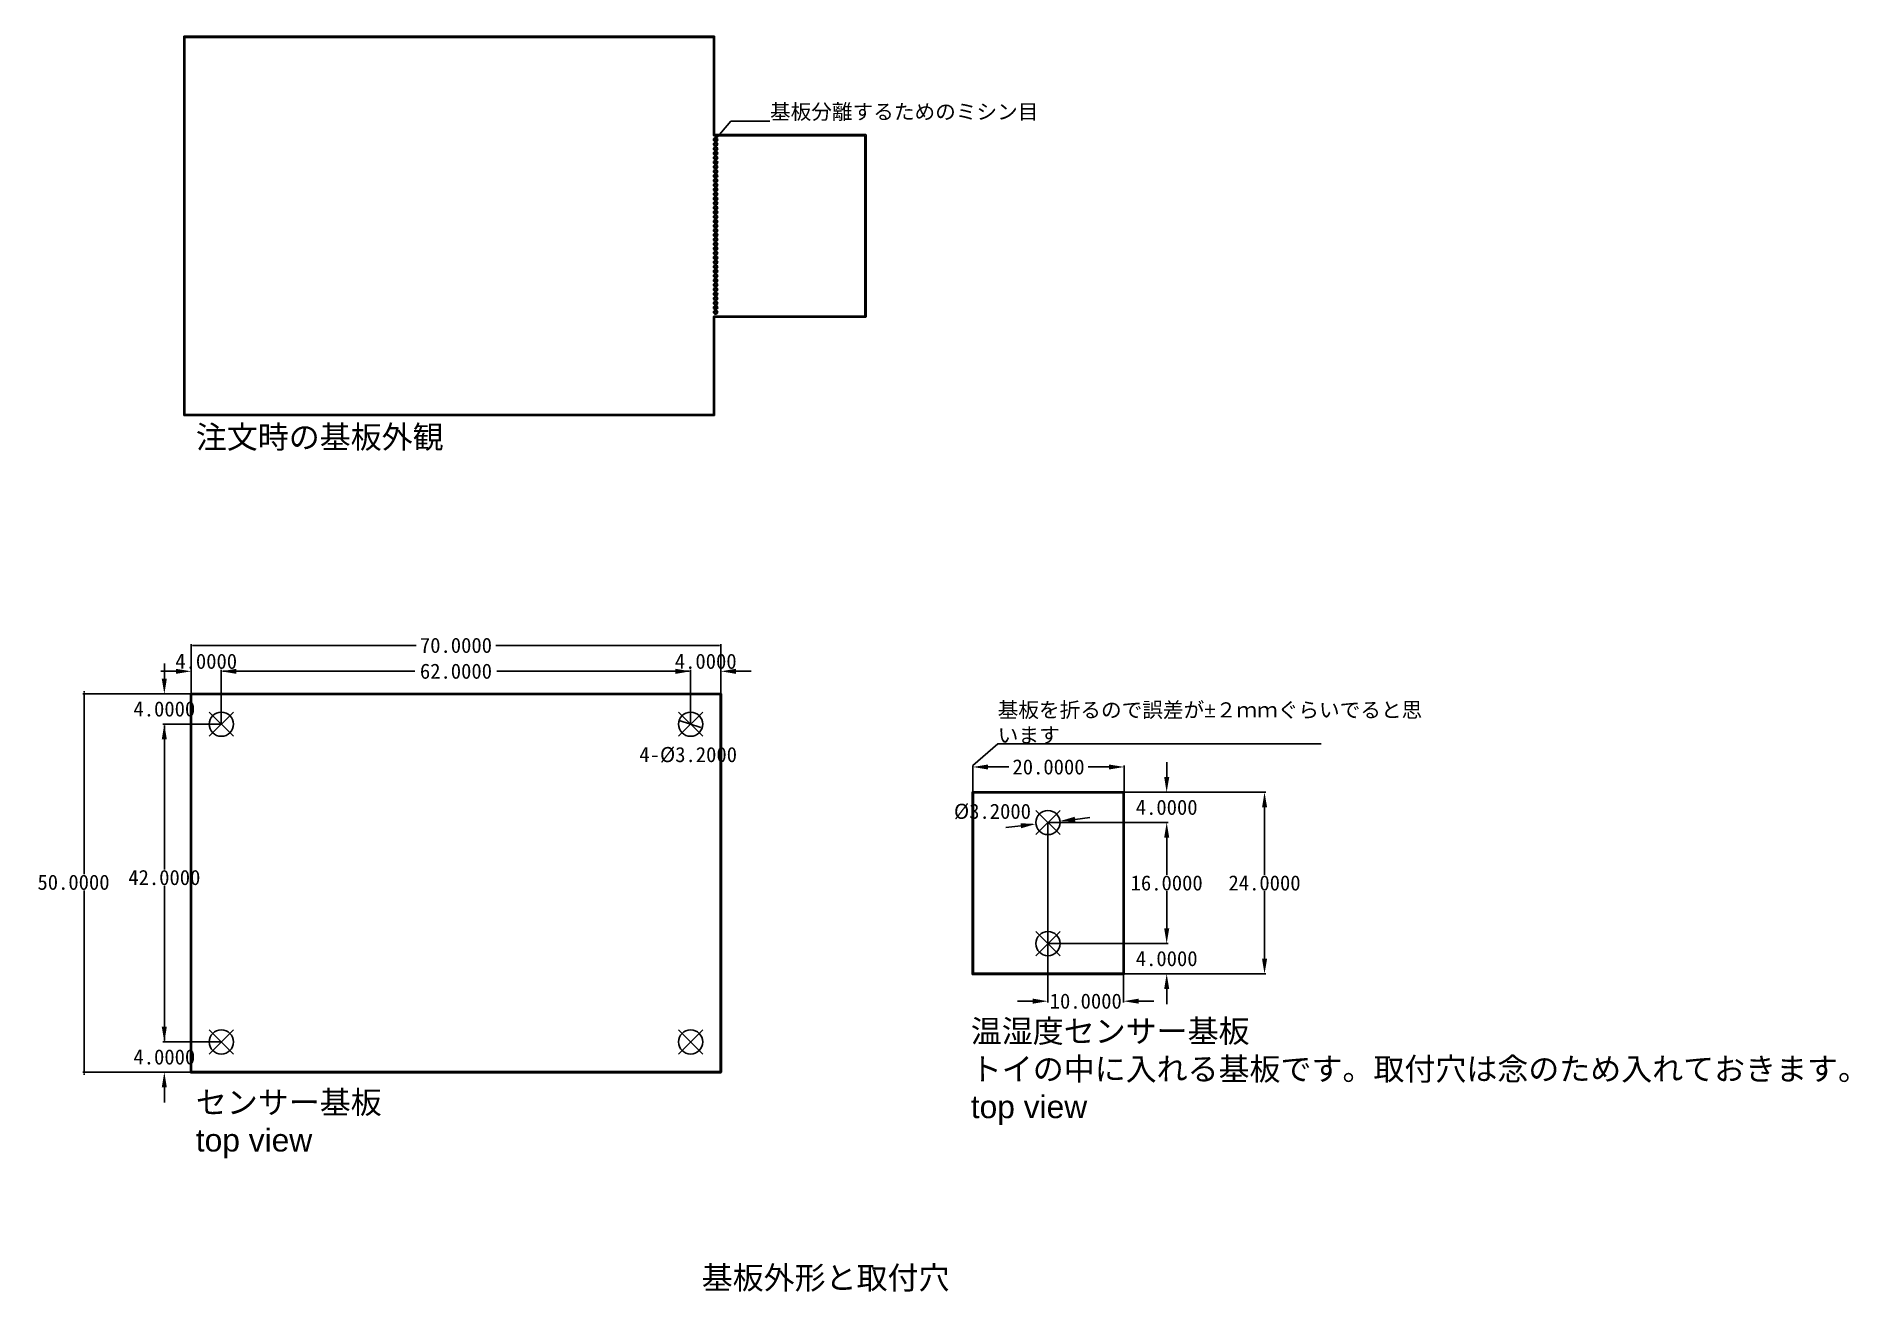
# Model space of a CAD drawing. Extents: x 31 to 271, y 17 to 183.
import ezdxf

# ---------------------------------------------------------------- set-up
doc = ezdxf.new("R2010")
doc.units = 0
doc.header["$MEASUREMENT"] = 0
doc.layers.get('0').update_dxf_attribs({"linetype": 'CONTINUOUS'})
doc.layers.get('Defpoints').update_dxf_attribs({"linetype": 'CONTINUOUS'})
doc.layers.add('BLACK', color=7, linetype='CONTINUOUS')
doc.dimstyles.get("Standard").update_dxf_attribs({"dimtxt": 0.18, "dimasz": 0.18, "dimexe": 0.18, "dimexo": 0.0625, "dimgap": 0.09, "dimtad": 0, "dimtih": 1, "dimtoh": 1, "dimdec": 4, "dimzin": 0, "dimdsep": 46, "dimtxsty": 'Standard', "dimcen": 0.09, "dimadec": 0, "dimazin": 0, "dimtfac": 1, "dimtdec": 4, "dimtofl": 0, "dimtmove": 0, "dimatfit": 3, "dimfxl": 1, "dimtolj": 1, "dimtzin": 0, "dimarcsym": 0})

msp = doc.modelspace()

# ---------------------------------------------------------------- texts
at = {"linetype": 'ByBlock'}
for s, insert, char_height, width, attachment_point in [('{\\fArial|b0|i0|c0|p0;基板分離するためのミシン目}', (128.25948, 171.67933), 2, 43.4150614, 7), ('{\\fArial|b0|i0|c0|p0;注文時の基板外観}', (52.40157, 131.4067), 3, 37.0074143, 1), ('{\\fArial|b0|i0|c0|p0;\\H0.666667x;基板を折るので誤差が±２ｍｍぐらいでると思います}', (158.34942, 89.35675), 3, 57.7560617, 7), ('{\\fArial|b0|i0|c0|p0;温湿度センサー基板\\Pトイの中に入れる基板です。取付穴は念のため入れておきます。\\Ptop view}', (154.79225, 52.8739), 3, 116.0195965, 1), ('{\\fArial|b0|i0|c0|p0;センサー基板\\Ptop view}', (52.40157, 43.46258), 3, 37.0074143, 1), ('{\\fArial|b0|i0|c0|p0;基板外形と取付穴}', (119.24051, 20.27251), 3, 37.0074143, 1)]:
    msp.add_mtext(s, dxfattribs=dict(at, insert=insert, char_height=char_height, width=width, attachment_point=attachment_point))

# ---------------------------------------------------------------- blocks, each defined once
blk = doc.blocks.new('*D0')
at = {"color": 0, "linetype": 'ByBlock', "lineweight": -2}
for p, q in [((51.77, 96.01), (51.77, 102.54)), ((51.95, 102.36), (81.51, 102.36)), ((121.59, 102.36), (92.03, 102.36)), ((121.77, 96.01), (121.77, 102.54))]:
    blk.add_line(p, q, dxfattribs=at)
at = {"color": 0}
for points in [[(51.95, 102.39), (51.95, 102.33), (51.77, 102.36)], [(121.59, 102.33), (121.59, 102.39), (121.77, 102.36)]]:
    blk.add_solid(points, dxfattribs=at)
at = {"layer": 'Defpoints', "color": 0}
for p in [(121.77, 102.36), (51.77, 95.95), (121.77, 95.95)]:
    blk.add_point(p, dxfattribs=at)
at = {"color": 0, "linetype": 'ByBlock', "insert": (86.77, 102.36), "char_height": 2, "attachment_point": 5}
blk.add_mtext('\\A1;70.0000', dxfattribs=at)
blk = doc.blocks.new('*D1')
at = {"color": 0, "linetype": 'ByBlock', "lineweight": -2}
for p, q in [((51.71, 95.95), (37.48, 95.95)), ((37.66, 96.13), (37.66, 96.31)), ((37.66, 95.95), (37.66, 72.13)), ((37.66, 45.95), (37.66, 69.95)), ((51.71, 45.95), (37.48, 45.95)), ((37.66, 45.77), (37.66, 45.59))]:
    blk.add_line(p, q, dxfattribs=at)
at = {"color": 0}
for points in [[(37.63, 96.13), (37.69, 96.13), (37.66, 95.95)], [(37.69, 45.77), (37.63, 45.77), (37.66, 45.95)]]:
    blk.add_solid(points, dxfattribs=at)
at = {"layer": 'Defpoints', "color": 0}
for p in [(51.77, 95.95), (37.66, 45.95), (51.77, 45.95)]:
    blk.add_point(p, dxfattribs=at)
at = {"color": 0, "linetype": 'ByBlock', "insert": (36.24, 71.04), "char_height": 2, "attachment_point": 5}
blk.add_mtext('\\A1;50.0000', dxfattribs=at)
blk = doc.blocks.new('*D2')
at = {"color": 0, "linetype": 'ByBlock', "lineweight": -2}
for p, q in [((55.77, 92.01), (55.77, 99.12)), ((55.95, 98.94), (81.35, 98.94)), ((117.59, 98.94), (92.19, 98.94)), ((117.77, 92.01), (117.77, 99.12))]:
    blk.add_line(p, q, dxfattribs=at)
at = {"color": 0}
for points in [[(55.95, 98.97), (55.95, 98.91), (55.77, 98.94)], [(117.59, 98.91), (117.59, 98.97), (117.77, 98.94)]]:
    blk.add_solid(points, dxfattribs=at)
at = {"layer": 'Defpoints', "color": 0}
for p in [(117.77, 98.94), (55.77, 91.95), (117.77, 91.95)]:
    blk.add_point(p, dxfattribs=at)
at = {"color": 0, "linetype": 'ByBlock', "insert": (86.77, 98.94), "char_height": 2, "attachment_point": 5}
blk.add_mtext('\\A1;62.0000', dxfattribs=at)
blk = doc.blocks.new('*D3')
at = {"layer": 'BLACK', "color": 0, "linetype": 'ByBlock', "lineweight": -2}
for p, q in [((55.71, 91.95), (48.06, 91.95)), ((48.24, 91.77), (48.24, 72.76)), ((48.24, 50.13), (48.24, 70.58)), ((55.71, 49.95), (48.06, 49.95))]:
    blk.add_line(p, q, dxfattribs=at)
at = {"layer": 'BLACK', "color": 0}
for points in [[(48.27, 91.77), (48.21, 91.77), (48.24, 91.95)], [(48.21, 50.13), (48.27, 50.13), (48.24, 49.95)]]:
    blk.add_solid(points, dxfattribs=at)
at = {"layer": 'Defpoints', "color": 0}
for p in [(48.24, 91.95), (55.77, 91.95), (55.77, 49.95)]:
    blk.add_point(p, dxfattribs=at)
at = {"layer": 'BLACK', "color": 0, "linetype": 'ByBlock', "insert": (48.24, 71.67), "char_height": 2, "attachment_point": 5}
blk.add_mtext('\\A1;42.0000', dxfattribs=at)
blk = doc.blocks.new('*D4')
at = {"layer": 'BLACK', "color": 0, "linetype": 'ByBlock', "lineweight": -2}
blk.add_line((119.12, 91.51), (116.25, 92.44), dxfattribs=at)
at = {"layer": 'BLACK', "color": 0}
for points in [[(116.43, 92.42), (116.41, 92.36), (116.25, 92.44)], [(119.11, 91.48), (119.13, 91.54), (119.29, 91.45)]]:
    blk.add_solid(points, dxfattribs=at)
at = {"layer": 'Defpoints', "color": 0}
for p in [(116.25, 92.44), (119.29, 91.45)]:
    blk.add_point(p, dxfattribs=at)
at = {"layer": 'BLACK', "color": 0, "linetype": 'ByBlock', "insert": (117.45, 87.89), "char_height": 2, "attachment_point": 5}
blk.add_mtext('\\A1;4-%%c3.2000', dxfattribs=at)
blk = doc.blocks.new('*D6')
at = {"layer": 'BLACK', "color": 0, "linetype": 'ByBlock', "lineweight": -2}
for p, q in [((48.24, 97.95), (48.24, 99.95)), ((51.71, 95.95), (48.06, 95.95)), ((55.65, 91.95), (48.06, 91.95)), ((48.24, 89.95), (48.24, 87.95))]:
    blk.add_line(p, q, dxfattribs=at)
at = {"layer": 'BLACK', "color": 0}
for points in [[(47.9, 97.95), (48.57, 97.95), (48.24, 95.95)], [(48.57, 89.95), (47.9, 89.95), (48.24, 91.95)]]:
    blk.add_solid(points, dxfattribs=at)
at = {"layer": 'Defpoints', "color": 0}
for p in [(48.24, 95.95), (51.77, 95.95), (55.71, 91.95)]:
    blk.add_point(p, dxfattribs=at)
at = {"layer": 'BLACK', "color": 0, "linetype": 'ByBlock', "insert": (48.24, 93.95), "char_height": 2, "attachment_point": 5}
blk.add_mtext('\\A1;4.0000', dxfattribs=at)
blk = doc.blocks.new('*D7')
at = {"layer": 'BLACK', "color": 0, "linetype": 'ByBlock', "lineweight": -2}
for p, q in [((48.24, 51.95), (48.24, 53.95)), ((55.71, 49.95), (48.06, 49.95)), ((51.71, 45.95), (48.06, 45.95)), ((48.24, 43.95), (48.24, 41.95))]:
    blk.add_line(p, q, dxfattribs=at)
at = {"layer": 'BLACK', "color": 0}
for points in [[(47.9, 51.95), (48.57, 51.95), (48.24, 49.95)], [(48.57, 43.95), (47.9, 43.95), (48.24, 45.95)]]:
    blk.add_solid(points, dxfattribs=at)
at = {"layer": 'Defpoints', "color": 0}
for p in [(55.77, 49.95), (48.24, 45.95), (51.77, 45.95)]:
    blk.add_point(p, dxfattribs=at)
at = {"layer": 'BLACK', "color": 0, "linetype": 'ByBlock', "insert": (48.24, 47.95), "char_height": 2, "attachment_point": 5}
blk.add_mtext('\\A1;4.0000', dxfattribs=at)
blk = doc.blocks.new('*D8')
at = {"layer": 'BLACK', "color": 0, "linetype": 'ByBlock', "lineweight": -2}
for p, q in [((49.77, 98.94), (47.77, 98.94)), ((51.77, 96.01), (51.77, 99.12)), ((55.77, 92.01), (55.77, 99.12)), ((57.77, 98.94), (59.77, 98.94))]:
    blk.add_line(p, q, dxfattribs=at)
at = {"layer": 'BLACK', "color": 0}
for points in [[(49.77, 98.6), (49.77, 99.27), (51.77, 98.94)], [(57.77, 99.27), (57.77, 98.6), (55.77, 98.94)]]:
    blk.add_solid(points, dxfattribs=at)
at = {"layer": 'Defpoints', "color": 0}
for p in [(51.77, 98.94), (51.77, 95.95), (55.77, 91.95)]:
    blk.add_point(p, dxfattribs=at)
at = {"layer": 'BLACK', "color": 0, "linetype": 'ByBlock', "insert": (53.77, 100.25), "char_height": 2, "attachment_point": 5}
blk.add_mtext('\\A1;4.0000', dxfattribs=at)
blk = doc.blocks.new('*D9')
at = {"layer": 'BLACK', "color": 0, "linetype": 'ByBlock', "lineweight": -2}
for p, q in [((115.77, 98.94), (113.77, 98.94)), ((117.77, 92.01), (117.77, 99.12)), ((121.77, 96.01), (121.77, 99.12)), ((123.77, 98.94), (125.77, 98.94))]:
    blk.add_line(p, q, dxfattribs=at)
at = {"layer": 'BLACK', "color": 0}
for points in [[(115.77, 98.6), (115.77, 99.27), (117.77, 98.94)], [(123.77, 99.27), (123.77, 98.6), (121.77, 98.94)]]:
    blk.add_solid(points, dxfattribs=at)
at = {"layer": 'Defpoints', "color": 0}
for p in [(121.77, 98.94), (121.77, 95.95), (117.77, 91.95)]:
    blk.add_point(p, dxfattribs=at)
at = {"layer": 'BLACK', "color": 0, "linetype": 'ByBlock', "insert": (119.77, 100.25), "char_height": 2, "attachment_point": 5}
blk.add_mtext('\\A1;4.0000', dxfattribs=at)
blk = doc.blocks.new('*D10')
at = {"layer": 'BLACK', "color": 0, "linetype": 'ByBlock', "lineweight": -2}
for p, q in [((155.06, 82.94), (155.06, 86.47)), ((157.06, 86.29), (159.8, 86.29)), ((173.06, 86.29), (170.31, 86.29)), ((175.06, 83.01), (175.06, 86.47))]:
    blk.add_line(p, q, dxfattribs=at)
at = {"layer": 'BLACK', "color": 0}
for points in [[(157.06, 86.62), (157.06, 85.96), (155.06, 86.29)], [(173.06, 85.96), (173.06, 86.62), (175.06, 86.29)]]:
    blk.add_solid(points, dxfattribs=at)
at = {"layer": 'Defpoints', "color": 0}
for p in [(175.06, 86.29), (155.06, 82.87), (175.06, 82.95)]:
    blk.add_point(p, dxfattribs=at)
at = {"layer": 'BLACK', "color": 0, "linetype": 'ByBlock', "insert": (165.06, 86.29), "char_height": 2, "attachment_point": 5}
blk.add_mtext('\\A1;20.0000', dxfattribs=at)
blk = doc.blocks.new('*D11')
at = {"layer": 'BLACK', "color": 0, "linetype": 'ByBlock', "lineweight": -2}
for p, q in [((175.04, 82.95), (193.78, 82.95)), ((193.6, 80.95), (193.6, 72.04)), ((193.6, 60.95), (193.6, 69.86)), ((175.04, 58.95), (193.78, 58.95))]:
    blk.add_line(p, q, dxfattribs=at)
at = {"layer": 'BLACK', "color": 0}
for points in [[(193.94, 80.95), (193.27, 80.95), (193.6, 82.95)], [(193.27, 60.95), (193.94, 60.95), (193.6, 58.95)]]:
    blk.add_solid(points, dxfattribs=at)
at = {"layer": 'Defpoints', "color": 0}
for p in [(174.98, 82.95), (174.98, 58.95), (193.6, 58.95)]:
    blk.add_point(p, dxfattribs=at)
at = {"layer": 'BLACK', "color": 0, "linetype": 'ByBlock', "insert": (193.6, 70.95), "char_height": 2, "attachment_point": 5}
blk.add_mtext('\\A1;24.0000', dxfattribs=at)
blk = doc.blocks.new('*D12')
at = {"layer": 'BLACK', "color": 0, "linetype": 'ByBlock', "lineweight": -2}
for p, q in [((165.04, 78.95), (180.85, 78.95)), ((180.67, 76.95), (180.67, 72.04)), ((180.67, 64.95), (180.67, 69.86)), ((165.04, 62.95), (180.85, 62.95))]:
    blk.add_line(p, q, dxfattribs=at)
at = {"layer": 'BLACK', "color": 0}
for points in [[(181.01, 76.95), (180.34, 76.95), (180.67, 78.95)], [(180.34, 64.95), (181.01, 64.95), (180.67, 62.95)]]:
    blk.add_solid(points, dxfattribs=at)
at = {"layer": 'Defpoints', "color": 0}
for p in [(164.98, 78.95), (164.98, 62.95), (180.67, 62.95)]:
    blk.add_point(p, dxfattribs=at)
at = {"layer": 'BLACK', "color": 0, "linetype": 'ByBlock', "insert": (180.67, 70.95), "char_height": 2, "attachment_point": 5}
blk.add_mtext('\\A1;16.0000', dxfattribs=at)
blk = doc.blocks.new('*D13')
at = {"layer": 'BLACK', "color": 0, "linetype": 'ByBlock', "lineweight": -2}
for p, q in [((174.98, 82.89), (174.98, 55.15)), ((164.98, 78.89), (164.98, 55.15)), ((162.98, 55.33), (160.98, 55.33)), ((176.98, 55.33), (178.98, 55.33))]:
    blk.add_line(p, q, dxfattribs=at)
at = {"layer": 'BLACK', "color": 0}
for points in [[(162.98, 55), (162.98, 55.67), (164.98, 55.33)], [(176.98, 55.67), (176.98, 55), (174.98, 55.33)]]:
    blk.add_solid(points, dxfattribs=at)
at = {"layer": 'Defpoints', "color": 0}
for p in [(174.98, 82.95), (164.98, 78.95), (174.98, 55.33)]:
    blk.add_point(p, dxfattribs=at)
at = {"layer": 'BLACK', "color": 0, "linetype": 'ByBlock', "insert": (169.98, 55.33), "char_height": 2, "attachment_point": 5}
blk.add_mtext('\\A1;10.0000', dxfattribs=at)
blk = doc.blocks.new('*D14')
at = {"layer": 'BLACK', "color": 0, "linetype": 'ByBlock', "lineweight": -2}
for p, q in [((180.67, 84.95), (180.67, 86.95)), ((175.04, 82.95), (180.85, 82.95)), ((165.04, 78.95), (180.85, 78.95)), ((180.67, 76.95), (180.67, 74.95))]:
    blk.add_line(p, q, dxfattribs=at)
at = {"layer": 'BLACK', "color": 0}
for points in [[(180.34, 84.95), (181.01, 84.95), (180.67, 82.95)], [(181.01, 76.95), (180.34, 76.95), (180.67, 78.95)]]:
    blk.add_solid(points, dxfattribs=at)
at = {"layer": 'Defpoints', "color": 0}
for p in [(174.98, 82.95), (180.67, 82.95), (164.98, 78.95)]:
    blk.add_point(p, dxfattribs=at)
at = {"layer": 'BLACK', "color": 0, "linetype": 'ByBlock', "insert": (180.67, 80.95), "char_height": 2, "attachment_point": 5}
blk.add_mtext('\\A1;4.0000', dxfattribs=at)
blk = doc.blocks.new('*D15')
at = {"layer": 'BLACK', "color": 0, "linetype": 'ByBlock', "lineweight": -2}
for p, q in [((180.67, 64.95), (180.67, 66.95)), ((165.04, 62.95), (180.85, 62.95)), ((175.04, 58.95), (180.85, 58.95)), ((180.67, 56.95), (180.67, 54.95))]:
    blk.add_line(p, q, dxfattribs=at)
at = {"layer": 'BLACK', "color": 0}
for points in [[(180.34, 64.95), (181.01, 64.95), (180.67, 62.95)], [(181.01, 56.95), (180.34, 56.95), (180.67, 58.95)]]:
    blk.add_solid(points, dxfattribs=at)
at = {"layer": 'Defpoints', "color": 0}
for p in [(164.98, 62.95), (174.98, 58.95), (180.67, 58.95)]:
    blk.add_point(p, dxfattribs=at)
at = {"layer": 'BLACK', "color": 0, "linetype": 'ByBlock', "insert": (180.67, 60.95), "char_height": 2, "attachment_point": 5}
blk.add_mtext('\\A1;4.0000', dxfattribs=at)
blk = doc.blocks.new('*D16')
at = {"layer": 'BLACK', "color": 0, "linetype": 'ByBlock', "lineweight": -2}
for p, q in [((168.56, 79.37), (170.54, 79.61)), ((161.41, 78.52), (159.42, 78.28))]:
    blk.add_line(p, q, dxfattribs=at)
at = {"layer": 'BLACK', "color": 0, "linetype": 'ByBlock'}
for p, q in [((164.94, 78.95), (165.03, 78.95)), ((164.98, 78.9), (164.98, 78.99))]:
    blk.add_line(p, q, dxfattribs=at)
at = {"layer": 'BLACK', "color": 0}
for points in [[(168.52, 79.71), (168.6, 79.04), (166.57, 79.14)], [(161.45, 78.19), (161.37, 78.85), (163.39, 78.76)]]:
    blk.add_solid(points, dxfattribs=at)
at = {"layer": 'Defpoints', "color": 0}
for p in [(166.57, 79.14), (163.39, 78.76)]:
    blk.add_point(p, dxfattribs=at)
at = {"layer": 'BLACK', "color": 0, "linetype": 'ByBlock', "insert": (157.65, 80.39), "char_height": 2, "attachment_point": 5}
blk.add_mtext('\\A1;%%c3.2000', dxfattribs=at)

# ---------------------------------------------------------------- dimensions: what is measured, and where the dimension line sits
at = {"linetype": 'ByBlock'}
for base, p1, p2, override, picture, middle in [((121.77105, 102.35664), (51.77105, 95.94796), (121.77105, 95.94796), {"dimtxt": 2, "dimtfac": 3, "dimtmove": 2}, '*D0', (86.77105, 102.35664)), ((117.77105, 98.93574), (55.77105, 91.94796), (117.77105, 91.94796), {"dimtxt": 2, "dimtmove": 2}, '*D2', (86.77105, 98.93574))]:
    dim = msp.add_linear_dim(base=base, p1=p1, p2=p2, dimstyle='Standard', override=override, dxfattribs=at)
    dim.commit()
    dim.dimension.update_dxf_attribs({"geometry": picture, "text_midpoint": middle})
dim = msp.add_linear_dim(base=(37.66238, 45.94796), p1=(51.77105, 95.94796), p2=(51.77105, 45.94796), angle=90, dimstyle='Standard', override={"dimtxt": 2, "dimtmove": 2}, dxfattribs=at)
dim.commit()
dim.dimension.update_dxf_attribs({"geometry": '*D1', "text_midpoint": (36.23872, 71.03796), "dimtype": 160})
at = {"layer": 'BLACK', "linetype": 'ByBlock'}
for base, p1, p2, picture, middle in [((51.77105, 98.93574), (55.77105, 91.94796), (51.77105, 95.94796), '*D8', (53.77105, 100.25074)), ((121.77105, 98.93574), (117.77105, 91.94796), (121.77105, 95.94796), '*D9', (119.77105, 100.25074)), ((175.05692, 86.28908), (155.05692, 82.87296), (175.05692, 82.94796), '*D10', (165.05692, 86.28908)), ((174.98192, 55.3348), (164.98192, 78.94796), (174.98192, 82.94796), '*D13', (169.98192, 55.3348))]:
    dim = msp.add_linear_dim(base=base, p1=p1, p2=p2, dimstyle='Standard', override={"dimtxt": 2, "dimasz": 2, "dimtmove": 2}, dxfattribs=at)
    dim.commit()
    dim.dimension.update_dxf_attribs({"geometry": picture, "text_midpoint": middle})
for base, p1, p2, picture, middle in [((48.23734, 95.94796), (55.70855, 91.94796), (51.77105, 95.94796), '*D6', (48.23734, 93.94796)), ((180.67462, 82.94796), (164.98192, 78.94796), (174.98192, 82.94796), '*D14', (180.67462, 80.94796)), ((193.60484, 58.94796), (174.98192, 82.94796), (174.98192, 58.94796), '*D11', (193.60484, 70.94796)), ((180.67462, 62.94796), (164.98192, 78.94796), (164.98192, 62.94796), '*D12', (180.67462, 70.94796)), ((180.67462, 58.94796), (164.98192, 62.94796), (174.98192, 58.94796), '*D15', (180.67462, 60.94796)), ((48.23734, 45.94796), (55.77105, 49.94796), (51.77105, 45.94796), '*D7', (48.23734, 47.94796))]:
    dim = msp.add_linear_dim(base=base, p1=p1, p2=p2, angle=90, dimstyle='Standard', override={"dimtxt": 2, "dimasz": 2, "dimtmove": 2}, dxfattribs=at)
    dim.commit()
    dim.dimension.update_dxf_attribs({"geometry": picture, "text_midpoint": middle})
dim = msp.add_linear_dim(base=(48.23734, 91.94796), p1=(55.77105, 49.94796), p2=(55.77105, 91.94796), angle=90, dimstyle='Standard', override={"dimtxt": 2, "dimtmove": 2}, dxfattribs=at)
dim.commit()
dim.dimension.update_dxf_attribs({"geometry": '*D3', "text_midpoint": (48.23734, 71.66796), "dimtype": 160})
dim = msp.add_diameter_dim_2p(p1=(116.25003, 92.44447), p2=(119.29206, 91.45145), text='4-<>', dimstyle='Standard', override={"dimtxt": 2, "dimtmove": 2}, dxfattribs=at)
dim.commit()
dim.dimension.update_dxf_attribs({"geometry": '*D4', "text_midpoint": (117.44713, 87.8877), "dimtype": 163})
dim = msp.add_diameter_dim_2p(p1=(163.39318, 78.75848), p2=(166.57066, 79.13745), dimstyle='Standard', override={"dimtxt": 2, "dimasz": 2, "dimtmove": 2}, dxfattribs=at)
dim.commit()
dim.dimension.update_dxf_attribs({"geometry": '*D16', "text_midpoint": (157.64577, 80.38512), "dimtype": 163})

# ---------------------------------------------------------------- linework, layer by layer
at = {"linetype": 'ByBlock'}
for p, q in [((121.11601, 169.34172), (123.06479, 171.67933)), ((123.06479, 171.67933), (128.25948, 171.67933))]:
    msp.add_line(p, q, dxfattribs=at)
at = {"color": 3, "linetype": 'ByBlock'}
msp.add_line((154.98192, 83.02296), (154.98192, 58.87296), dxfattribs=at)
at = {"layer": 'BLACK'}
for p, q in [((50.79901, 182.81369), (50.80011, 182.82019)), ((50.79901, 132.81369), (50.79901, 182.81369)), ((50.80011, 182.82669), (50.80241, 182.83289)), ((50.80011, 182.82019), (50.80011, 182.82669)), ((50.80241, 182.83289), (50.80351, 182.83939)), ((50.80351, 182.83939), (50.80681, 182.84499)), ((50.80681, 182.84499), (50.80901, 182.85119)), ((50.80901, 182.85119), (50.81331, 182.85619)), ((50.81331, 182.85619), (50.81651, 182.86189)), ((50.81651, 182.86189), (50.82161, 182.86609)), ((50.82161, 182.86609), (50.82581, 182.87119)), ((50.82581, 182.87119), (50.83151, 182.87439)), ((50.83151, 182.87439), (50.83651, 182.87869)), ((50.83651, 182.87869), (50.84271, 182.88089)), ((50.84271, 182.88089), (50.84831, 182.88419)), ((50.84831, 182.88419), (50.85481, 182.88529)), ((50.85481, 182.88529), (50.86101, 182.88759)), ((50.86101, 182.88759), (50.86751, 182.88759)), ((50.86751, 182.88759), (50.87401, 182.88869)), ((50.87401, 182.88869), (120.87401, 182.88869)), ((50.94901, 182.73869), (50.94901, 132.88869)), ((120.79901, 182.73869), (50.94901, 182.73869)), ((120.79901, 169.81369), (120.79901, 182.73869)), ((120.87401, 182.88869), (120.88001, 182.88759)), ((120.88001, 182.88759), (120.88701, 182.88759)), ((120.88701, 182.88759), (120.89301, 182.88529)), ((120.89301, 182.88529), (120.90001, 182.88419)), ((120.90001, 182.88419), (120.90501, 182.88089)), ((120.90501, 182.88089), (120.91101, 182.87869)), ((120.91101, 182.87869), (120.91701, 182.87439)), ((120.91701, 182.87439), (120.92201, 182.87119)), ((120.92201, 182.87119), (120.92601, 182.86609)), ((120.92601, 182.86609), (120.93101, 182.86189)), ((120.93101, 182.86189), (120.93501, 182.85619)), ((120.93501, 182.85619), (120.93901, 182.85119)), ((120.93901, 182.85119), (120.94101, 182.84499)), ((120.94101, 182.84499), (120.94401, 182.83939)), ((120.94401, 182.83939), (120.94601, 182.83289)), ((120.94601, 182.83289), (120.94801, 182.82669)), ((120.94801, 182.82669), (120.94801, 182.82019)), ((120.94801, 182.82019), (120.94901, 182.81369)), ((120.94901, 182.81369), (120.94901, 169.88869)), ((120.80001, 169.80719), (120.79901, 169.81369)), ((120.79901, 169.21369), (120.81601, 169.30779)), ((120.81601, 169.11959), (120.79901, 169.21369)), ((120.79901, 168.61369), (120.81601, 168.70779)), ((120.81601, 168.51959), (120.79901, 168.61369)), ((120.79901, 168.01369), (120.81601, 168.10779)), ((120.81601, 167.91959), (120.79901, 168.01369)), ((120.80001, 169.80069), (120.80001, 169.80719)), ((120.80201, 169.79449), (120.80001, 169.80069)), ((120.80401, 169.78799), (120.80201, 169.79449)), ((120.80701, 169.78239), (120.80401, 169.78799)), ((120.80901, 169.77619), (120.80701, 169.78239)), ((120.81301, 169.77119), (120.80901, 169.77619)), ((120.81701, 169.76549), (120.81301, 169.77119)), ((120.81601, 169.30779), (120.86301, 169.39049)), ((120.86301, 169.03689), (120.81601, 169.11959)), ((120.81601, 168.70779), (120.86301, 168.79049)), ((120.86301, 168.43689), (120.81601, 168.51959)), ((120.81601, 168.10779), (120.86301, 168.19049)), ((120.86301, 167.83689), (120.81601, 167.91959)), ((120.82201, 169.76129), (120.81701, 169.76549)), ((120.82601, 169.75619), (120.82201, 169.76129)), ((120.83101, 169.75299), (120.82601, 169.75619)), ((120.83701, 169.74869), (120.83101, 169.75299)), ((120.84301, 169.74649), (120.83701, 169.74869)), ((120.84801, 169.74319), (120.84301, 169.74649)), ((120.85501, 169.74209), (120.84801, 169.74319)), ((120.86101, 169.73979), (120.85501, 169.74209)), ((120.86801, 169.73979), (120.86101, 169.73979)), ((120.86301, 169.39049), (120.93601, 169.45189)), ((120.93601, 168.97549), (120.86301, 169.03689)), ((120.86301, 168.79049), (120.93601, 168.85189)), ((120.93601, 168.37549), (120.86301, 168.43689)), ((120.86301, 168.19049), (120.93601, 168.25189)), ((120.93601, 167.77549), (120.86301, 167.83689)), ((120.86301, 167.59049), (120.93601, 167.65189)), ((120.87401, 169.73869), (120.86801, 169.73979)), ((140.79901, 169.73869), (120.87401, 169.73869)), ((120.93601, 169.45189), (121.02601, 169.48449)), ((121.02601, 168.94289), (120.93601, 168.97549)), ((120.93601, 168.85189), (121.02601, 168.88449)), ((121.02601, 168.34289), (120.93601, 168.37549)), ((120.93601, 168.25189), (121.02601, 168.28449)), ((121.02601, 167.74289), (120.93601, 167.77549)), ((120.93601, 167.65189), (121.02601, 167.68449)), ((120.94901, 169.88869), (140.87401, 169.88869)), ((120.95701, 169.25649), (120.94901, 169.21369)), ((120.94901, 169.21369), (120.95701, 169.17089)), ((120.95701, 168.65649), (120.94901, 168.61369)), ((120.94901, 168.61369), (120.95701, 168.57089)), ((120.95701, 168.05649), (120.94901, 168.01369)), ((120.94901, 168.01369), (120.95701, 167.97089)), ((120.97801, 169.29399), (120.95701, 169.25649)), ((120.95701, 169.17089), (120.97801, 169.13339)), ((120.97801, 168.69399), (120.95701, 168.65649)), ((120.95701, 168.57089), (120.97801, 168.53339)), ((120.97801, 168.09399), (120.95701, 168.05649)), ((120.95701, 167.97089), (120.97801, 167.93339)), ((121.01101, 169.32199), (120.97801, 169.29399)), ((120.97801, 169.13339), (121.01101, 169.10539)), ((121.01101, 168.72199), (120.97801, 168.69399)), ((120.97801, 168.53339), (121.01101, 168.50539)), ((121.01101, 168.12199), (120.97801, 168.09399)), ((120.97801, 167.93339), (121.01101, 167.90539)), ((121.05201, 169.33679), (121.01101, 169.32199)), ((121.01101, 169.10539), (121.05201, 169.09059)), ((121.05201, 168.73679), (121.01101, 168.72199)), ((121.01101, 168.50539), (121.05201, 168.49059)), ((121.05201, 168.13679), (121.01101, 168.12199)), ((121.01101, 167.90539), (121.05201, 167.89059)), ((121.02601, 169.48449), (121.12201, 169.48449)), ((121.12201, 168.94289), (121.02601, 168.94289)), ((121.02601, 168.88449), (121.12201, 168.88449)), ((121.12201, 168.34289), (121.02601, 168.34289)), ((121.02601, 168.28449), (121.12201, 168.28449)), ((121.12201, 167.74289), (121.02601, 167.74289)), ((121.02601, 167.68449), (121.12201, 167.68449)), ((121.09601, 169.33679), (121.05201, 169.33679)), ((121.05201, 169.09059), (121.09601, 169.09059)), ((121.09601, 168.73679), (121.05201, 168.73679)), ((121.05201, 168.49059), (121.09601, 168.49059)), ((121.09601, 168.13679), (121.05201, 168.13679)), ((121.05201, 167.89059), (121.09601, 167.89059)), ((121.13601, 169.32199), (121.09601, 169.33679)), ((121.09601, 169.09059), (121.13601, 169.10539)), ((121.13601, 168.72199), (121.09601, 168.73679)), ((121.09601, 168.49059), (121.13601, 168.50539)), ((121.13601, 168.12199), (121.09601, 168.13679)), ((121.09601, 167.89059), (121.13601, 167.90539)), ((121.12201, 169.48449), (121.21201, 169.45189)), ((121.21201, 168.97549), (121.12201, 168.94289)), ((121.12201, 168.88449), (121.21201, 168.85189)), ((121.21201, 168.37549), (121.12201, 168.34289)), ((121.12201, 168.28449), (121.21201, 168.25189)), ((121.21201, 167.77549), (121.12201, 167.74289)), ((121.12201, 167.68449), (121.21201, 167.65189)), ((121.17001, 169.29399), (121.13601, 169.32199)), ((121.13601, 169.10539), (121.17001, 169.13339)), ((121.17001, 168.69399), (121.13601, 168.72199)), ((121.13601, 168.50539), (121.17001, 168.53339)), ((121.17001, 168.09399), (121.13601, 168.12199)), ((121.13601, 167.90539), (121.17001, 167.93339)), ((121.19101, 169.25649), (121.17001, 169.29399)), ((121.17001, 169.13339), (121.19101, 169.17089)), ((121.19101, 168.65649), (121.17001, 168.69399)), ((121.17001, 168.53339), (121.19101, 168.57089)), ((121.19101, 168.05649), (121.17001, 168.09399)), ((121.17001, 167.93339), (121.19101, 167.97089)), ((121.19901, 169.21369), (121.19101, 169.25649)), ((121.19101, 169.17089), (121.19901, 169.21369)), ((121.19901, 168.61369), (121.19101, 168.65649)), ((121.19101, 168.57089), (121.19901, 168.61369)), ((121.19901, 168.01369), (121.19101, 168.05649)), ((121.19101, 167.97089), (121.19901, 168.01369)), ((121.21201, 169.45189), (121.28501, 169.39049)), ((121.28501, 169.03689), (121.21201, 168.97549)), ((121.21201, 168.85189), (121.28501, 168.79049)), ((121.28501, 168.43689), (121.21201, 168.37549)), ((121.21201, 168.25189), (121.28501, 168.19049)), ((121.28501, 167.83689), (121.21201, 167.77549)), ((121.21201, 167.65189), (121.28501, 167.59049)), ((121.28501, 169.39049), (121.33201, 169.30779)), ((121.33201, 169.11959), (121.28501, 169.03689)), ((121.28501, 168.79049), (121.33201, 168.70779)), ((121.33201, 168.51959), (121.28501, 168.43689)), ((121.28501, 168.19049), (121.33201, 168.10779)), ((121.33201, 167.91959), (121.28501, 167.83689)), ((121.33201, 169.30779), (121.34901, 169.21369)), ((121.34901, 169.21369), (121.33201, 169.11959)), ((121.33201, 168.70779), (121.34901, 168.61369)), ((121.34901, 168.61369), (121.33201, 168.51959)), ((121.33201, 168.10779), (121.34901, 168.01369)), ((121.34901, 168.01369), (121.33201, 167.91959)), ((140.79901, 145.88869), (140.79901, 169.73869)), ((140.87401, 169.88869), (140.88001, 169.88759)), ((140.88001, 169.88759), (140.88701, 169.88759)), ((140.88701, 169.88759), (140.89301, 169.88529)), ((140.89301, 169.88529), (140.90001, 169.88419)), ((140.90001, 169.88419), (140.90501, 169.88089)), ((140.90501, 169.88089), (140.91101, 169.87869)), ((140.91101, 169.87869), (140.91701, 169.87439)), ((140.91701, 169.87439), (140.92201, 169.87119)), ((140.92201, 169.87119), (140.92601, 169.86609)), ((140.92601, 169.86609), (140.93101, 169.86189)), ((140.93101, 169.86189), (140.93501, 169.85619)), ((140.93501, 169.85619), (140.93901, 169.85119)), ((140.93901, 169.85119), (140.94101, 169.84499)), ((140.94101, 169.84499), (140.94401, 169.83939)), ((140.94401, 169.83939), (140.94601, 169.83289)), ((140.94601, 169.83289), (140.94801, 169.82669)), ((140.94801, 169.82669), (140.94801, 169.82019)), ((140.94801, 169.82019), (140.94901, 169.81369)), ((140.94901, 169.81369), (140.94901, 145.81369)), ((120.79901, 167.41369), (120.81601, 167.50779)), ((120.81601, 167.31959), (120.79901, 167.41369)), ((120.79901, 166.81369), (120.81601, 166.90779)), ((120.81601, 166.71959), (120.79901, 166.81369)), ((120.79901, 166.21369), (120.81601, 166.30779)), ((120.81601, 166.11959), (120.79901, 166.21369)), ((120.79901, 165.61369), (120.81601, 165.70779)), ((120.81601, 165.51959), (120.79901, 165.61369)), ((120.81601, 167.50779), (120.86301, 167.59049)), ((120.86301, 167.23689), (120.81601, 167.31959)), ((120.81601, 166.90779), (120.86301, 166.99049)), ((120.86301, 166.63689), (120.81601, 166.71959)), ((120.81601, 166.30779), (120.86301, 166.39049)), ((120.86301, 166.03689), (120.81601, 166.11959)), ((120.81601, 165.70779), (120.86301, 165.79049)), ((120.86301, 165.43689), (120.81601, 165.51959)), ((120.93601, 167.17549), (120.86301, 167.23689)), ((120.86301, 166.99049), (120.93601, 167.05189)), ((120.93601, 166.57549), (120.86301, 166.63689)), ((120.86301, 166.39049), (120.93601, 166.45189)), ((120.93601, 165.97549), (120.86301, 166.03689)), ((120.86301, 165.79049), (120.93601, 165.85189)), ((120.93601, 165.37549), (120.86301, 165.43689)), ((120.86301, 165.19049), (120.93601, 165.25189)), ((121.02601, 167.14289), (120.93601, 167.17549)), ((120.93601, 167.05189), (121.02601, 167.08449)), ((121.02601, 166.54289), (120.93601, 166.57549)), ((120.93601, 166.45189), (121.02601, 166.48449)), ((121.02601, 165.94289), (120.93601, 165.97549)), ((120.93601, 165.85189), (121.02601, 165.88449)), ((121.02601, 165.34289), (120.93601, 165.37549)), ((120.93601, 165.25189), (121.02601, 165.28449)), ((120.95701, 167.45649), (120.94901, 167.41369)), ((120.94901, 167.41369), (120.95701, 167.37089)), ((120.95701, 166.85649), (120.94901, 166.81369)), ((120.94901, 166.81369), (120.95701, 166.77089)), ((120.95701, 166.25649), (120.94901, 166.21369)), ((120.94901, 166.21369), (120.95701, 166.17089)), ((120.95701, 165.65649), (120.94901, 165.61369)), ((120.94901, 165.61369), (120.95701, 165.57089)), ((120.97801, 167.49399), (120.95701, 167.45649)), ((120.95701, 167.37089), (120.97801, 167.33339)), ((120.97801, 166.89399), (120.95701, 166.85649)), ((120.95701, 166.77089), (120.97801, 166.73339)), ((120.97801, 166.29399), (120.95701, 166.25649)), ((120.95701, 166.17089), (120.97801, 166.13339)), ((120.97801, 165.69399), (120.95701, 165.65649)), ((120.95701, 165.57089), (120.97801, 165.53339)), ((121.01101, 167.52199), (120.97801, 167.49399)), ((120.97801, 167.33339), (121.01101, 167.30539)), ((121.01101, 166.92199), (120.97801, 166.89399)), ((120.97801, 166.73339), (121.01101, 166.70539)), ((121.01101, 166.32199), (120.97801, 166.29399)), ((120.97801, 166.13339), (121.01101, 166.10539)), ((121.01101, 165.72199), (120.97801, 165.69399)), ((120.97801, 165.53339), (121.01101, 165.50539)), ((121.05201, 167.53679), (121.01101, 167.52199)), ((121.01101, 167.30539), (121.05201, 167.29059)), ((121.05201, 166.93679), (121.01101, 166.92199)), ((121.01101, 166.70539), (121.05201, 166.69059)), ((121.05201, 166.33679), (121.01101, 166.32199)), ((121.01101, 166.10539), (121.05201, 166.09059)), ((121.05201, 165.73679), (121.01101, 165.72199)), ((121.01101, 165.50539), (121.05201, 165.49059)), ((121.12201, 167.14289), (121.02601, 167.14289)), ((121.02601, 167.08449), (121.12201, 167.08449)), ((121.12201, 166.54289), (121.02601, 166.54289)), ((121.02601, 166.48449), (121.12201, 166.48449)), ((121.12201, 165.94289), (121.02601, 165.94289)), ((121.02601, 165.88449), (121.12201, 165.88449)), ((121.12201, 165.34289), (121.02601, 165.34289)), ((121.02601, 165.28449), (121.12201, 165.28449)), ((121.09601, 167.53679), (121.05201, 167.53679)), ((121.05201, 167.29059), (121.09601, 167.29059)), ((121.09601, 166.93679), (121.05201, 166.93679)), ((121.05201, 166.69059), (121.09601, 166.69059)), ((121.09601, 166.33679), (121.05201, 166.33679)), ((121.05201, 166.09059), (121.09601, 166.09059)), ((121.09601, 165.73679), (121.05201, 165.73679)), ((121.05201, 165.49059), (121.09601, 165.49059)), ((121.13601, 167.52199), (121.09601, 167.53679)), ((121.09601, 167.29059), (121.13601, 167.30539)), ((121.13601, 166.92199), (121.09601, 166.93679)), ((121.09601, 166.69059), (121.13601, 166.70539)), ((121.13601, 166.32199), (121.09601, 166.33679)), ((121.09601, 166.09059), (121.13601, 166.10539)), ((121.13601, 165.72199), (121.09601, 165.73679)), ((121.09601, 165.49059), (121.13601, 165.50539)), ((121.21201, 167.17549), (121.12201, 167.14289)), ((121.12201, 167.08449), (121.21201, 167.05189)), ((121.21201, 166.57549), (121.12201, 166.54289)), ((121.12201, 166.48449), (121.21201, 166.45189)), ((121.21201, 165.97549), (121.12201, 165.94289)), ((121.12201, 165.88449), (121.21201, 165.85189)), ((121.21201, 165.37549), (121.12201, 165.34289)), ((121.12201, 165.28449), (121.21201, 165.25189)), ((121.17001, 167.49399), (121.13601, 167.52199)), ((121.13601, 167.30539), (121.17001, 167.33339)), ((121.17001, 166.89399), (121.13601, 166.92199)), ((121.13601, 166.70539), (121.17001, 166.73339)), ((121.17001, 166.29399), (121.13601, 166.32199)), ((121.13601, 166.10539), (121.17001, 166.13339)), ((121.17001, 165.69399), (121.13601, 165.72199)), ((121.13601, 165.50539), (121.17001, 165.53339)), ((121.19101, 167.45649), (121.17001, 167.49399)), ((121.17001, 167.33339), (121.19101, 167.37089)), ((121.19101, 166.85649), (121.17001, 166.89399)), ((121.17001, 166.73339), (121.19101, 166.77089)), ((121.19101, 166.25649), (121.17001, 166.29399)), ((121.17001, 166.13339), (121.19101, 166.17089)), ((121.19101, 165.65649), (121.17001, 165.69399)), ((121.17001, 165.53339), (121.19101, 165.57089)), ((121.19901, 167.41369), (121.19101, 167.45649)), ((121.19101, 167.37089), (121.19901, 167.41369)), ((121.19901, 166.81369), (121.19101, 166.85649)), ((121.19101, 166.77089), (121.19901, 166.81369)), ((121.19901, 166.21369), (121.19101, 166.25649)), ((121.19101, 166.17089), (121.19901, 166.21369)), ((121.19901, 165.61369), (121.19101, 165.65649)), ((121.19101, 165.57089), (121.19901, 165.61369)), ((121.28501, 167.23689), (121.21201, 167.17549)), ((121.21201, 167.05189), (121.28501, 166.99049)), ((121.28501, 166.63689), (121.21201, 166.57549)), ((121.21201, 166.45189), (121.28501, 166.39049)), ((121.28501, 166.03689), (121.21201, 165.97549)), ((121.21201, 165.85189), (121.28501, 165.79049)), ((121.28501, 165.43689), (121.21201, 165.37549)), ((121.21201, 165.25189), (121.28501, 165.19049)), ((121.28501, 167.59049), (121.33201, 167.50779)), ((121.33201, 167.31959), (121.28501, 167.23689)), ((121.28501, 166.99049), (121.33201, 166.90779)), ((121.33201, 166.71959), (121.28501, 166.63689)), ((121.28501, 166.39049), (121.33201, 166.30779)), ((121.33201, 166.11959), (121.28501, 166.03689)), ((121.28501, 165.79049), (121.33201, 165.70779)), ((121.33201, 165.51959), (121.28501, 165.43689)), ((121.33201, 167.50779), (121.34901, 167.41369)), ((121.34901, 167.41369), (121.33201, 167.31959)), ((121.33201, 166.90779), (121.34901, 166.81369)), ((121.34901, 166.81369), (121.33201, 166.71959)), ((121.33201, 166.30779), (121.34901, 166.21369)), ((121.34901, 166.21369), (121.33201, 166.11959)), ((121.33201, 165.70779), (121.34901, 165.61369)), ((121.34901, 165.61369), (121.33201, 165.51959)), ((120.79901, 165.01369), (120.81601, 165.10779)), ((120.81601, 164.91959), (120.79901, 165.01369)), ((120.79901, 164.41369), (120.81601, 164.50779)), ((120.81601, 164.31959), (120.79901, 164.41369)), ((120.79901, 163.81369), (120.81601, 163.90779)), ((120.81601, 163.71959), (120.79901, 163.81369)), ((120.79901, 163.21369), (120.81601, 163.30779)), ((120.81601, 163.11959), (120.79901, 163.21369)), ((120.81601, 165.10779), (120.86301, 165.19049)), ((120.86301, 164.83689), (120.81601, 164.91959)), ((120.81601, 164.50779), (120.86301, 164.59049)), ((120.86301, 164.23689), (120.81601, 164.31959)), ((120.81601, 163.90779), (120.86301, 163.99049)), ((120.86301, 163.63689), (120.81601, 163.71959)), ((120.81601, 163.30779), (120.86301, 163.39049)), ((120.86301, 163.03689), (120.81601, 163.11959)), ((120.93601, 164.77549), (120.86301, 164.83689)), ((120.86301, 164.59049), (120.93601, 164.65189)), ((120.93601, 164.17549), (120.86301, 164.23689)), ((120.86301, 163.99049), (120.93601, 164.05189)), ((120.93601, 163.57549), (120.86301, 163.63689)), ((120.86301, 163.39049), (120.93601, 163.45189)), ((120.93601, 162.97549), (120.86301, 163.03689)), ((120.86301, 162.79049), (120.93601, 162.85189)), ((121.02601, 164.74289), (120.93601, 164.77549)), ((120.93601, 164.65189), (121.02601, 164.68449)), ((121.02601, 164.14289), (120.93601, 164.17549)), ((120.93601, 164.05189), (121.02601, 164.08449)), ((121.02601, 163.54289), (120.93601, 163.57549)), ((120.93601, 163.45189), (121.02601, 163.48449)), ((121.02601, 162.94289), (120.93601, 162.97549)), ((120.93601, 162.85189), (121.02601, 162.88449)), ((120.95701, 165.05649), (120.94901, 165.01369)), ((120.94901, 165.01369), (120.95701, 164.97089)), ((120.95701, 164.45649), (120.94901, 164.41369)), ((120.94901, 164.41369), (120.95701, 164.37089)), ((120.95701, 163.85649), (120.94901, 163.81369)), ((120.94901, 163.81369), (120.95701, 163.77089)), ((120.95701, 163.25649), (120.94901, 163.21369)), ((120.94901, 163.21369), (120.95701, 163.17089)), ((120.97801, 165.09399), (120.95701, 165.05649)), ((120.95701, 164.97089), (120.97801, 164.93339)), ((120.97801, 164.49399), (120.95701, 164.45649)), ((120.95701, 164.37089), (120.97801, 164.33339)), ((120.97801, 163.89399), (120.95701, 163.85649)), ((120.95701, 163.77089), (120.97801, 163.73339)), ((120.97801, 163.29399), (120.95701, 163.25649)), ((120.95701, 163.17089), (120.97801, 163.13339)), ((121.01101, 165.12199), (120.97801, 165.09399)), ((120.97801, 164.93339), (121.01101, 164.90539)), ((121.01101, 164.52199), (120.97801, 164.49399)), ((120.97801, 164.33339), (121.01101, 164.30539)), ((121.01101, 163.92199), (120.97801, 163.89399)), ((120.97801, 163.73339), (121.01101, 163.70539)), ((121.01101, 163.32199), (120.97801, 163.29399)), ((120.97801, 163.13339), (121.01101, 163.10539)), ((121.05201, 165.13679), (121.01101, 165.12199)), ((121.01101, 164.90539), (121.05201, 164.89059)), ((121.05201, 164.53679), (121.01101, 164.52199)), ((121.01101, 164.30539), (121.05201, 164.29059)), ((121.05201, 163.93679), (121.01101, 163.92199)), ((121.01101, 163.70539), (121.05201, 163.69059)), ((121.05201, 163.33679), (121.01101, 163.32199)), ((121.01101, 163.10539), (121.05201, 163.09059)), ((121.12201, 164.74289), (121.02601, 164.74289)), ((121.02601, 164.68449), (121.12201, 164.68449)), ((121.12201, 164.14289), (121.02601, 164.14289)), ((121.02601, 164.08449), (121.12201, 164.08449)), ((121.12201, 163.54289), (121.02601, 163.54289)), ((121.02601, 163.48449), (121.12201, 163.48449)), ((121.12201, 162.94289), (121.02601, 162.94289)), ((121.02601, 162.88449), (121.12201, 162.88449)), ((121.09601, 165.13679), (121.05201, 165.13679)), ((121.05201, 164.89059), (121.09601, 164.89059)), ((121.09601, 164.53679), (121.05201, 164.53679)), ((121.05201, 164.29059), (121.09601, 164.29059)), ((121.09601, 163.93679), (121.05201, 163.93679)), ((121.05201, 163.69059), (121.09601, 163.69059)), ((121.09601, 163.33679), (121.05201, 163.33679)), ((121.05201, 163.09059), (121.09601, 163.09059)), ((121.13601, 165.12199), (121.09601, 165.13679)), ((121.09601, 164.89059), (121.13601, 164.90539)), ((121.13601, 164.52199), (121.09601, 164.53679)), ((121.09601, 164.29059), (121.13601, 164.30539)), ((121.13601, 163.92199), (121.09601, 163.93679)), ((121.09601, 163.69059), (121.13601, 163.70539)), ((121.13601, 163.32199), (121.09601, 163.33679)), ((121.09601, 163.09059), (121.13601, 163.10539)), ((121.21201, 164.77549), (121.12201, 164.74289)), ((121.12201, 164.68449), (121.21201, 164.65189)), ((121.21201, 164.17549), (121.12201, 164.14289)), ((121.12201, 164.08449), (121.21201, 164.05189)), ((121.21201, 163.57549), (121.12201, 163.54289)), ((121.12201, 163.48449), (121.21201, 163.45189)), ((121.21201, 162.97549), (121.12201, 162.94289)), ((121.12201, 162.88449), (121.21201, 162.85189)), ((121.17001, 165.09399), (121.13601, 165.12199)), ((121.13601, 164.90539), (121.17001, 164.93339)), ((121.17001, 164.49399), (121.13601, 164.52199)), ((121.13601, 164.30539), (121.17001, 164.33339)), ((121.17001, 163.89399), (121.13601, 163.92199)), ((121.13601, 163.70539), (121.17001, 163.73339)), ((121.17001, 163.29399), (121.13601, 163.32199)), ((121.13601, 163.10539), (121.17001, 163.13339)), ((121.19101, 165.05649), (121.17001, 165.09399)), ((121.17001, 164.93339), (121.19101, 164.97089)), ((121.19101, 164.45649), (121.17001, 164.49399)), ((121.17001, 164.33339), (121.19101, 164.37089)), ((121.19101, 163.85649), (121.17001, 163.89399)), ((121.17001, 163.73339), (121.19101, 163.77089)), ((121.19101, 163.25649), (121.17001, 163.29399)), ((121.17001, 163.13339), (121.19101, 163.17089)), ((121.19901, 165.01369), (121.19101, 165.05649)), ((121.19101, 164.97089), (121.19901, 165.01369)), ((121.19901, 164.41369), (121.19101, 164.45649)), ((121.19101, 164.37089), (121.19901, 164.41369)), ((121.19901, 163.81369), (121.19101, 163.85649)), ((121.19101, 163.77089), (121.19901, 163.81369)), ((121.19901, 163.21369), (121.19101, 163.25649)), ((121.19101, 163.17089), (121.19901, 163.21369)), ((121.28501, 164.83689), (121.21201, 164.77549)), ((121.21201, 164.65189), (121.28501, 164.59049)), ((121.28501, 164.23689), (121.21201, 164.17549)), ((121.21201, 164.05189), (121.28501, 163.99049)), ((121.28501, 163.63689), (121.21201, 163.57549)), ((121.21201, 163.45189), (121.28501, 163.39049)), ((121.28501, 163.03689), (121.21201, 162.97549)), ((121.21201, 162.85189), (121.28501, 162.79049)), ((121.28501, 165.19049), (121.33201, 165.10779)), ((121.33201, 164.91959), (121.28501, 164.83689)), ((121.28501, 164.59049), (121.33201, 164.50779)), ((121.33201, 164.31959), (121.28501, 164.23689)), ((121.28501, 163.99049), (121.33201, 163.90779)), ((121.33201, 163.71959), (121.28501, 163.63689)), ((121.28501, 163.39049), (121.33201, 163.30779)), ((121.33201, 163.11959), (121.28501, 163.03689)), ((121.33201, 165.10779), (121.34901, 165.01369)), ((121.34901, 165.01369), (121.33201, 164.91959)), ((121.33201, 164.50779), (121.34901, 164.41369)), ((121.34901, 164.41369), (121.33201, 164.31959)), ((121.33201, 163.90779), (121.34901, 163.81369)), ((121.34901, 163.81369), (121.33201, 163.71959)), ((121.33201, 163.30779), (121.34901, 163.21369)), ((121.34901, 163.21369), (121.33201, 163.11959)), ((120.79901, 162.61369), (120.81601, 162.70779)), ((120.81601, 162.51959), (120.79901, 162.61369)), ((120.79901, 162.01369), (120.81601, 162.10779)), ((120.81601, 161.91959), (120.79901, 162.01369)), ((120.79901, 161.41369), (120.81601, 161.50779)), ((120.81601, 161.31959), (120.79901, 161.41369)), ((120.79901, 160.81369), (120.81601, 160.90779)), ((120.81601, 160.71959), (120.79901, 160.81369)), ((120.81601, 162.70779), (120.86301, 162.79049)), ((120.86301, 162.43689), (120.81601, 162.51959)), ((120.81601, 162.10779), (120.86301, 162.19049)), ((120.86301, 161.83689), (120.81601, 161.91959)), ((120.81601, 161.50779), (120.86301, 161.59049)), ((120.86301, 161.23689), (120.81601, 161.31959)), ((120.81601, 160.90779), (120.86301, 160.99049)), ((120.86301, 160.63689), (120.81601, 160.71959)), ((120.93601, 162.37549), (120.86301, 162.43689)), ((120.86301, 162.19049), (120.93601, 162.25189)), ((120.93601, 161.77549), (120.86301, 161.83689)), ((120.86301, 161.59049), (120.93601, 161.65189)), ((120.93601, 161.17549), (120.86301, 161.23689)), ((120.86301, 160.99049), (120.93601, 161.05189)), ((120.93601, 160.57549), (120.86301, 160.63689)), ((120.86301, 160.39049), (120.93601, 160.45189)), ((121.02601, 162.34289), (120.93601, 162.37549)), ((120.93601, 162.25189), (121.02601, 162.28449)), ((121.02601, 161.74289), (120.93601, 161.77549)), ((120.93601, 161.65189), (121.02601, 161.68449)), ((121.02601, 161.14289), (120.93601, 161.17549)), ((120.93601, 161.05189), (121.02601, 161.08449)), ((121.02601, 160.54289), (120.93601, 160.57549)), ((120.93601, 160.45189), (121.02601, 160.48449)), ((120.95701, 162.65649), (120.94901, 162.61369)), ((120.94901, 162.61369), (120.95701, 162.57089)), ((120.95701, 162.05649), (120.94901, 162.01369)), ((120.94901, 162.01369), (120.95701, 161.97089)), ((120.95701, 161.45649), (120.94901, 161.41369)), ((120.94901, 161.41369), (120.95701, 161.37089)), ((120.95701, 160.85649), (120.94901, 160.81369)), ((120.94901, 160.81369), (120.95701, 160.77089)), ((120.97801, 162.69399), (120.95701, 162.65649)), ((120.95701, 162.57089), (120.97801, 162.53339)), ((120.97801, 162.09399), (120.95701, 162.05649)), ((120.95701, 161.97089), (120.97801, 161.93339)), ((120.97801, 161.49399), (120.95701, 161.45649)), ((120.95701, 161.37089), (120.97801, 161.33339)), ((120.97801, 160.89399), (120.95701, 160.85649)), ((120.95701, 160.77089), (120.97801, 160.73339)), ((121.01101, 162.72199), (120.97801, 162.69399)), ((120.97801, 162.53339), (121.01101, 162.50539)), ((121.01101, 162.12199), (120.97801, 162.09399)), ((120.97801, 161.93339), (121.01101, 161.90539)), ((121.01101, 161.52199), (120.97801, 161.49399)), ((120.97801, 161.33339), (121.01101, 161.30539)), ((121.01101, 160.92199), (120.97801, 160.89399)), ((120.97801, 160.73339), (121.01101, 160.70539)), ((121.05201, 162.73679), (121.01101, 162.72199)), ((121.01101, 162.50539), (121.05201, 162.49059)), ((121.05201, 162.13679), (121.01101, 162.12199)), ((121.01101, 161.90539), (121.05201, 161.89059)), ((121.05201, 161.53679), (121.01101, 161.52199)), ((121.01101, 161.30539), (121.05201, 161.29059)), ((121.05201, 160.93679), (121.01101, 160.92199)), ((121.01101, 160.70539), (121.05201, 160.69059)), ((121.12201, 162.34289), (121.02601, 162.34289)), ((121.02601, 162.28449), (121.12201, 162.28449)), ((121.12201, 161.74289), (121.02601, 161.74289)), ((121.02601, 161.68449), (121.12201, 161.68449)), ((121.12201, 161.14289), (121.02601, 161.14289)), ((121.02601, 161.08449), (121.12201, 161.08449)), ((121.12201, 160.54289), (121.02601, 160.54289)), ((121.02601, 160.48449), (121.12201, 160.48449)), ((121.09601, 162.73679), (121.05201, 162.73679)), ((121.05201, 162.49059), (121.09601, 162.49059)), ((121.09601, 162.13679), (121.05201, 162.13679)), ((121.05201, 161.89059), (121.09601, 161.89059)), ((121.09601, 161.53679), (121.05201, 161.53679)), ((121.05201, 161.29059), (121.09601, 161.29059)), ((121.09601, 160.93679), (121.05201, 160.93679)), ((121.05201, 160.69059), (121.09601, 160.69059)), ((121.13601, 162.72199), (121.09601, 162.73679)), ((121.09601, 162.49059), (121.13601, 162.50539)), ((121.13601, 162.12199), (121.09601, 162.13679)), ((121.09601, 161.89059), (121.13601, 161.90539)), ((121.13601, 161.52199), (121.09601, 161.53679)), ((121.09601, 161.29059), (121.13601, 161.30539)), ((121.13601, 160.92199), (121.09601, 160.93679)), ((121.09601, 160.69059), (121.13601, 160.70539)), ((121.21201, 162.37549), (121.12201, 162.34289)), ((121.12201, 162.28449), (121.21201, 162.25189)), ((121.21201, 161.77549), (121.12201, 161.74289)), ((121.12201, 161.68449), (121.21201, 161.65189)), ((121.21201, 161.17549), (121.12201, 161.14289)), ((121.12201, 161.08449), (121.21201, 161.05189)), ((121.21201, 160.57549), (121.12201, 160.54289)), ((121.12201, 160.48449), (121.21201, 160.45189)), ((121.17001, 162.69399), (121.13601, 162.72199)), ((121.13601, 162.50539), (121.17001, 162.53339)), ((121.17001, 162.09399), (121.13601, 162.12199)), ((121.13601, 161.90539), (121.17001, 161.93339)), ((121.17001, 161.49399), (121.13601, 161.52199)), ((121.13601, 161.30539), (121.17001, 161.33339)), ((121.17001, 160.89399), (121.13601, 160.92199)), ((121.13601, 160.70539), (121.17001, 160.73339)), ((121.19101, 162.65649), (121.17001, 162.69399)), ((121.17001, 162.53339), (121.19101, 162.57089)), ((121.19101, 162.05649), (121.17001, 162.09399)), ((121.17001, 161.93339), (121.19101, 161.97089)), ((121.19101, 161.45649), (121.17001, 161.49399)), ((121.17001, 161.33339), (121.19101, 161.37089)), ((121.19101, 160.85649), (121.17001, 160.89399)), ((121.17001, 160.73339), (121.19101, 160.77089)), ((121.19901, 162.61369), (121.19101, 162.65649)), ((121.19101, 162.57089), (121.19901, 162.61369)), ((121.19901, 162.01369), (121.19101, 162.05649)), ((121.19101, 161.97089), (121.19901, 162.01369)), ((121.19901, 161.41369), (121.19101, 161.45649)), ((121.19101, 161.37089), (121.19901, 161.41369)), ((121.19901, 160.81369), (121.19101, 160.85649)), ((121.19101, 160.77089), (121.19901, 160.81369)), ((121.28501, 162.43689), (121.21201, 162.37549)), ((121.21201, 162.25189), (121.28501, 162.19049)), ((121.28501, 161.83689), (121.21201, 161.77549)), ((121.21201, 161.65189), (121.28501, 161.59049)), ((121.28501, 161.23689), (121.21201, 161.17549)), ((121.21201, 161.05189), (121.28501, 160.99049)), ((121.28501, 160.63689), (121.21201, 160.57549)), ((121.21201, 160.45189), (121.28501, 160.39049)), ((121.28501, 162.79049), (121.33201, 162.70779)), ((121.33201, 162.51959), (121.28501, 162.43689)), ((121.28501, 162.19049), (121.33201, 162.10779)), ((121.33201, 161.91959), (121.28501, 161.83689)), ((121.28501, 161.59049), (121.33201, 161.50779)), ((121.33201, 161.31959), (121.28501, 161.23689)), ((121.28501, 160.99049), (121.33201, 160.90779)), ((121.33201, 160.71959), (121.28501, 160.63689)), ((121.33201, 162.70779), (121.34901, 162.61369)), ((121.34901, 162.61369), (121.33201, 162.51959)), ((121.33201, 162.10779), (121.34901, 162.01369)), ((121.34901, 162.01369), (121.33201, 161.91959)), ((121.33201, 161.50779), (121.34901, 161.41369)), ((121.34901, 161.41369), (121.33201, 161.31959)), ((121.33201, 160.90779), (121.34901, 160.81369)), ((121.34901, 160.81369), (121.33201, 160.71959)), ((120.79901, 160.21369), (120.81601, 160.30779)), ((120.81601, 160.11959), (120.79901, 160.21369)), ((120.79901, 159.61369), (120.81601, 159.70779)), ((120.81601, 159.51959), (120.79901, 159.61369)), ((120.79901, 159.01369), (120.81601, 159.10779)), ((120.81601, 158.91959), (120.79901, 159.01369)), ((120.79901, 158.41369), (120.81601, 158.50779)), ((120.81601, 158.31959), (120.79901, 158.41369)), ((120.81601, 160.30779), (120.86301, 160.39049)), ((120.86301, 160.03689), (120.81601, 160.11959)), ((120.81601, 159.70779), (120.86301, 159.79049)), ((120.86301, 159.43689), (120.81601, 159.51959)), ((120.81601, 159.10779), (120.86301, 159.19049)), ((120.86301, 158.83689), (120.81601, 158.91959)), ((120.81601, 158.50779), (120.86301, 158.59049)), ((120.86301, 158.23689), (120.81601, 158.31959)), ((120.93601, 159.97549), (120.86301, 160.03689)), ((120.86301, 159.79049), (120.93601, 159.85189)), ((120.93601, 159.37549), (120.86301, 159.43689)), ((120.86301, 159.19049), (120.93601, 159.25189)), ((120.93601, 158.77549), (120.86301, 158.83689)), ((120.86301, 158.59049), (120.93601, 158.65189)), ((120.93601, 158.17549), (120.86301, 158.23689)), ((120.86301, 157.99049), (120.93601, 158.05189)), ((121.02601, 159.94289), (120.93601, 159.97549)), ((120.93601, 159.85189), (121.02601, 159.88449)), ((121.02601, 159.34289), (120.93601, 159.37549)), ((120.93601, 159.25189), (121.02601, 159.28449)), ((121.02601, 158.74289), (120.93601, 158.77549)), ((120.93601, 158.65189), (121.02601, 158.68449)), ((121.02601, 158.14289), (120.93601, 158.17549)), ((120.93601, 158.05189), (121.02601, 158.08449)), ((120.95701, 160.25649), (120.94901, 160.21369)), ((120.94901, 160.21369), (120.95701, 160.17089)), ((120.95701, 159.65649), (120.94901, 159.61369)), ((120.94901, 159.61369), (120.95701, 159.57089)), ((120.95701, 159.05649), (120.94901, 159.01369)), ((120.94901, 159.01369), (120.95701, 158.97089)), ((120.95701, 158.45649), (120.94901, 158.41369)), ((120.94901, 158.41369), (120.95701, 158.37089)), ((120.97801, 160.29399), (120.95701, 160.25649)), ((120.95701, 160.17089), (120.97801, 160.13339)), ((120.97801, 159.69399), (120.95701, 159.65649)), ((120.95701, 159.57089), (120.97801, 159.53339)), ((120.97801, 159.09399), (120.95701, 159.05649)), ((120.95701, 158.97089), (120.97801, 158.93339)), ((120.97801, 158.49399), (120.95701, 158.45649)), ((120.95701, 158.37089), (120.97801, 158.33339)), ((121.01101, 160.32199), (120.97801, 160.29399)), ((120.97801, 160.13339), (121.01101, 160.10539)), ((121.01101, 159.72199), (120.97801, 159.69399)), ((120.97801, 159.53339), (121.01101, 159.50539)), ((121.01101, 159.12199), (120.97801, 159.09399)), ((120.97801, 158.93339), (121.01101, 158.90539)), ((121.01101, 158.52199), (120.97801, 158.49399)), ((120.97801, 158.33339), (121.01101, 158.30539)), ((121.05201, 160.33679), (121.01101, 160.32199)), ((121.01101, 160.10539), (121.05201, 160.09059)), ((121.05201, 159.73679), (121.01101, 159.72199)), ((121.01101, 159.50539), (121.05201, 159.49059)), ((121.05201, 159.13679), (121.01101, 159.12199)), ((121.01101, 158.90539), (121.05201, 158.89059)), ((121.05201, 158.53679), (121.01101, 158.52199)), ((121.01101, 158.30539), (121.05201, 158.29059)), ((121.12201, 159.94289), (121.02601, 159.94289)), ((121.02601, 159.88449), (121.12201, 159.88449)), ((121.12201, 159.34289), (121.02601, 159.34289)), ((121.02601, 159.28449), (121.12201, 159.28449)), ((121.12201, 158.74289), (121.02601, 158.74289)), ((121.02601, 158.68449), (121.12201, 158.68449)), ((121.12201, 158.14289), (121.02601, 158.14289)), ((121.02601, 158.08449), (121.12201, 158.08449)), ((121.09601, 160.33679), (121.05201, 160.33679)), ((121.05201, 160.09059), (121.09601, 160.09059)), ((121.09601, 159.73679), (121.05201, 159.73679)), ((121.05201, 159.49059), (121.09601, 159.49059)), ((121.09601, 159.13679), (121.05201, 159.13679)), ((121.05201, 158.89059), (121.09601, 158.89059)), ((121.09601, 158.53679), (121.05201, 158.53679)), ((121.05201, 158.29059), (121.09601, 158.29059)), ((121.13601, 160.32199), (121.09601, 160.33679)), ((121.09601, 160.09059), (121.13601, 160.10539)), ((121.13601, 159.72199), (121.09601, 159.73679)), ((121.09601, 159.49059), (121.13601, 159.50539)), ((121.13601, 159.12199), (121.09601, 159.13679)), ((121.09601, 158.89059), (121.13601, 158.90539)), ((121.13601, 158.52199), (121.09601, 158.53679)), ((121.09601, 158.29059), (121.13601, 158.30539)), ((121.21201, 159.97549), (121.12201, 159.94289)), ((121.12201, 159.88449), (121.21201, 159.85189)), ((121.21201, 159.37549), (121.12201, 159.34289)), ((121.12201, 159.28449), (121.21201, 159.25189)), ((121.21201, 158.77549), (121.12201, 158.74289)), ((121.12201, 158.68449), (121.21201, 158.65189)), ((121.21201, 158.17549), (121.12201, 158.14289)), ((121.12201, 158.08449), (121.21201, 158.05189)), ((121.17001, 160.29399), (121.13601, 160.32199)), ((121.13601, 160.10539), (121.17001, 160.13339)), ((121.17001, 159.69399), (121.13601, 159.72199)), ((121.13601, 159.50539), (121.17001, 159.53339)), ((121.17001, 159.09399), (121.13601, 159.12199)), ((121.13601, 158.90539), (121.17001, 158.93339)), ((121.17001, 158.49399), (121.13601, 158.52199)), ((121.13601, 158.30539), (121.17001, 158.33339)), ((121.19101, 160.25649), (121.17001, 160.29399)), ((121.17001, 160.13339), (121.19101, 160.17089)), ((121.19101, 159.65649), (121.17001, 159.69399)), ((121.17001, 159.53339), (121.19101, 159.57089)), ((121.19101, 159.05649), (121.17001, 159.09399)), ((121.17001, 158.93339), (121.19101, 158.97089)), ((121.19101, 158.45649), (121.17001, 158.49399)), ((121.17001, 158.33339), (121.19101, 158.37089)), ((121.19901, 160.21369), (121.19101, 160.25649)), ((121.19101, 160.17089), (121.19901, 160.21369)), ((121.19901, 159.61369), (121.19101, 159.65649)), ((121.19101, 159.57089), (121.19901, 159.61369)), ((121.19901, 159.01369), (121.19101, 159.05649)), ((121.19101, 158.97089), (121.19901, 159.01369)), ((121.19901, 158.41369), (121.19101, 158.45649)), ((121.19101, 158.37089), (121.19901, 158.41369)), ((121.28501, 160.03689), (121.21201, 159.97549)), ((121.21201, 159.85189), (121.28501, 159.79049)), ((121.28501, 159.43689), (121.21201, 159.37549)), ((121.21201, 159.25189), (121.28501, 159.19049)), ((121.28501, 158.83689), (121.21201, 158.77549)), ((121.21201, 158.65189), (121.28501, 158.59049)), ((121.28501, 158.23689), (121.21201, 158.17549)), ((121.21201, 158.05189), (121.28501, 157.99049)), ((121.28501, 160.39049), (121.33201, 160.30779)), ((121.33201, 160.11959), (121.28501, 160.03689)), ((121.28501, 159.79049), (121.33201, 159.70779)), ((121.33201, 159.51959), (121.28501, 159.43689)), ((121.28501, 159.19049), (121.33201, 159.10779)), ((121.33201, 158.91959), (121.28501, 158.83689)), ((121.28501, 158.59049), (121.33201, 158.50779)), ((121.33201, 158.31959), (121.28501, 158.23689)), ((121.33201, 160.30779), (121.34901, 160.21369)), ((121.34901, 160.21369), (121.33201, 160.11959)), ((121.33201, 159.70779), (121.34901, 159.61369)), ((121.34901, 159.61369), (121.33201, 159.51959)), ((121.33201, 159.10779), (121.34901, 159.01369)), ((121.34901, 159.01369), (121.33201, 158.91959)), ((121.33201, 158.50779), (121.34901, 158.41369)), ((121.34901, 158.41369), (121.33201, 158.31959)), ((120.79901, 157.81369), (120.81601, 157.90779)), ((120.81601, 157.71959), (120.79901, 157.81369)), ((120.79901, 157.21369), (120.81601, 157.30779)), ((120.81601, 157.11959), (120.79901, 157.21369)), ((120.79901, 156.61369), (120.81601, 156.70779)), ((120.81601, 156.51959), (120.79901, 156.61369)), ((120.79901, 156.01369), (120.81601, 156.10779)), ((120.81601, 155.91959), (120.79901, 156.01369)), ((120.81601, 157.90779), (120.86301, 157.99049)), ((120.86301, 157.63689), (120.81601, 157.71959)), ((120.81601, 157.30779), (120.86301, 157.39049)), ((120.86301, 157.03689), (120.81601, 157.11959)), ((120.81601, 156.70779), (120.86301, 156.79049)), ((120.86301, 156.43689), (120.81601, 156.51959)), ((120.81601, 156.10779), (120.86301, 156.19049)), ((120.86301, 155.83689), (120.81601, 155.91959)), ((120.93601, 157.57549), (120.86301, 157.63689)), ((120.86301, 157.39049), (120.93601, 157.45189)), ((120.93601, 156.97549), (120.86301, 157.03689)), ((120.86301, 156.79049), (120.93601, 156.85189)), ((120.93601, 156.37549), (120.86301, 156.43689)), ((120.86301, 156.19049), (120.93601, 156.25189)), ((120.93601, 155.77549), (120.86301, 155.83689)), ((121.02601, 157.54289), (120.93601, 157.57549)), ((120.93601, 157.45189), (121.02601, 157.48449)), ((121.02601, 156.94289), (120.93601, 156.97549)), ((120.93601, 156.85189), (121.02601, 156.88449)), ((121.02601, 156.34289), (120.93601, 156.37549)), ((120.93601, 156.25189), (121.02601, 156.28449)), ((121.02601, 155.74289), (120.93601, 155.77549)), ((120.93601, 155.65189), (121.02601, 155.68449)), ((120.95701, 157.85649), (120.94901, 157.81369)), ((120.94901, 157.81369), (120.95701, 157.77089)), ((120.95701, 157.25649), (120.94901, 157.21369)), ((120.94901, 157.21369), (120.95701, 157.17089)), ((120.95701, 156.65649), (120.94901, 156.61369)), ((120.94901, 156.61369), (120.95701, 156.57089)), ((120.95701, 156.05649), (120.94901, 156.01369)), ((120.94901, 156.01369), (120.95701, 155.97089)), ((120.97801, 157.89399), (120.95701, 157.85649)), ((120.95701, 157.77089), (120.97801, 157.73339)), ((120.97801, 157.29399), (120.95701, 157.25649)), ((120.95701, 157.17089), (120.97801, 157.13339)), ((120.97801, 156.69399), (120.95701, 156.65649)), ((120.95701, 156.57089), (120.97801, 156.53339)), ((120.97801, 156.09399), (120.95701, 156.05649)), ((120.95701, 155.97089), (120.97801, 155.93339)), ((121.01101, 157.92199), (120.97801, 157.89399)), ((120.97801, 157.73339), (121.01101, 157.70539)), ((121.01101, 157.32199), (120.97801, 157.29399)), ((120.97801, 157.13339), (121.01101, 157.10539)), ((121.01101, 156.72199), (120.97801, 156.69399)), ((120.97801, 156.53339), (121.01101, 156.50539)), ((121.01101, 156.12199), (120.97801, 156.09399)), ((120.97801, 155.93339), (121.01101, 155.90539)), ((121.05201, 157.93679), (121.01101, 157.92199)), ((121.01101, 157.70539), (121.05201, 157.69059)), ((121.05201, 157.33679), (121.01101, 157.32199)), ((121.01101, 157.10539), (121.05201, 157.09059)), ((121.05201, 156.73679), (121.01101, 156.72199)), ((121.01101, 156.50539), (121.05201, 156.49059)), ((121.05201, 156.13679), (121.01101, 156.12199)), ((121.01101, 155.90539), (121.05201, 155.89059)), ((121.12201, 157.54289), (121.02601, 157.54289)), ((121.02601, 157.48449), (121.12201, 157.48449)), ((121.12201, 156.94289), (121.02601, 156.94289)), ((121.02601, 156.88449), (121.12201, 156.88449)), ((121.12201, 156.34289), (121.02601, 156.34289)), ((121.02601, 156.28449), (121.12201, 156.28449)), ((121.12201, 155.74289), (121.02601, 155.74289)), ((121.02601, 155.68449), (121.12201, 155.68449)), ((121.09601, 157.93679), (121.05201, 157.93679)), ((121.05201, 157.69059), (121.09601, 157.69059)), ((121.09601, 157.33679), (121.05201, 157.33679)), ((121.05201, 157.09059), (121.09601, 157.09059)), ((121.09601, 156.73679), (121.05201, 156.73679)), ((121.05201, 156.49059), (121.09601, 156.49059)), ((121.09601, 156.13679), (121.05201, 156.13679)), ((121.05201, 155.89059), (121.09601, 155.89059)), ((121.13601, 157.92199), (121.09601, 157.93679)), ((121.09601, 157.69059), (121.13601, 157.70539)), ((121.13601, 157.32199), (121.09601, 157.33679)), ((121.09601, 157.09059), (121.13601, 157.10539)), ((121.13601, 156.72199), (121.09601, 156.73679)), ((121.09601, 156.49059), (121.13601, 156.50539)), ((121.13601, 156.12199), (121.09601, 156.13679)), ((121.09601, 155.89059), (121.13601, 155.90539)), ((121.21201, 157.57549), (121.12201, 157.54289)), ((121.12201, 157.48449), (121.21201, 157.45189)), ((121.21201, 156.97549), (121.12201, 156.94289)), ((121.12201, 156.88449), (121.21201, 156.85189)), ((121.21201, 156.37549), (121.12201, 156.34289)), ((121.12201, 156.28449), (121.21201, 156.25189)), ((121.21201, 155.77549), (121.12201, 155.74289)), ((121.12201, 155.68449), (121.21201, 155.65189)), ((121.17001, 157.89399), (121.13601, 157.92199)), ((121.13601, 157.70539), (121.17001, 157.73339)), ((121.17001, 157.29399), (121.13601, 157.32199)), ((121.13601, 157.10539), (121.17001, 157.13339)), ((121.17001, 156.69399), (121.13601, 156.72199)), ((121.13601, 156.50539), (121.17001, 156.53339)), ((121.17001, 156.09399), (121.13601, 156.12199)), ((121.13601, 155.90539), (121.17001, 155.93339)), ((121.19101, 157.85649), (121.17001, 157.89399)), ((121.17001, 157.73339), (121.19101, 157.77089)), ((121.19101, 157.25649), (121.17001, 157.29399)), ((121.17001, 157.13339), (121.19101, 157.17089)), ((121.19101, 156.65649), (121.17001, 156.69399)), ((121.17001, 156.53339), (121.19101, 156.57089)), ((121.19101, 156.05649), (121.17001, 156.09399)), ((121.17001, 155.93339), (121.19101, 155.97089)), ((121.19901, 157.81369), (121.19101, 157.85649)), ((121.19101, 157.77089), (121.19901, 157.81369)), ((121.19901, 157.21369), (121.19101, 157.25649)), ((121.19101, 157.17089), (121.19901, 157.21369)), ((121.19901, 156.61369), (121.19101, 156.65649)), ((121.19101, 156.57089), (121.19901, 156.61369)), ((121.19901, 156.01369), (121.19101, 156.05649)), ((121.19101, 155.97089), (121.19901, 156.01369)), ((121.28501, 157.63689), (121.21201, 157.57549)), ((121.21201, 157.45189), (121.28501, 157.39049)), ((121.28501, 157.03689), (121.21201, 156.97549)), ((121.21201, 156.85189), (121.28501, 156.79049)), ((121.28501, 156.43689), (121.21201, 156.37549)), ((121.21201, 156.25189), (121.28501, 156.19049)), ((121.28501, 155.83689), (121.21201, 155.77549)), ((121.28501, 157.99049), (121.33201, 157.90779)), ((121.33201, 157.71959), (121.28501, 157.63689)), ((121.28501, 157.39049), (121.33201, 157.30779)), ((121.33201, 157.11959), (121.28501, 157.03689)), ((121.28501, 156.79049), (121.33201, 156.70779)), ((121.33201, 156.51959), (121.28501, 156.43689)), ((121.28501, 156.19049), (121.33201, 156.10779)), ((121.33201, 155.91959), (121.28501, 155.83689)), ((121.33201, 157.90779), (121.34901, 157.81369)), ((121.34901, 157.81369), (121.33201, 157.71959)), ((121.33201, 157.30779), (121.34901, 157.21369)), ((121.34901, 157.21369), (121.33201, 157.11959)), ((121.33201, 156.70779), (121.34901, 156.61369)), ((121.34901, 156.61369), (121.33201, 156.51959)), ((121.33201, 156.10779), (121.34901, 156.01369)), ((121.34901, 156.01369), (121.33201, 155.91959)), ((120.79901, 155.41369), (120.81601, 155.50779)), ((120.81601, 155.31959), (120.79901, 155.41369)), ((120.79901, 154.81369), (120.81601, 154.90779)), ((120.81601, 154.71959), (120.79901, 154.81369)), ((120.79901, 154.21369), (120.81601, 154.30779)), ((120.81601, 154.11959), (120.79901, 154.21369)), ((120.79901, 153.61369), (120.81601, 153.70779)), ((120.81601, 153.51959), (120.79901, 153.61369)), ((120.81601, 155.50779), (120.86301, 155.59049)), ((120.86301, 155.23689), (120.81601, 155.31959)), ((120.81601, 154.90779), (120.86301, 154.99049)), ((120.86301, 154.63689), (120.81601, 154.71959)), ((120.81601, 154.30779), (120.86301, 154.39049)), ((120.86301, 154.03689), (120.81601, 154.11959)), ((120.81601, 153.70779), (120.86301, 153.79049)), ((120.86301, 153.43689), (120.81601, 153.51959)), ((120.86301, 155.59049), (120.93601, 155.65189)), ((120.93601, 155.17549), (120.86301, 155.23689)), ((120.86301, 154.99049), (120.93601, 155.05189)), ((120.93601, 154.57549), (120.86301, 154.63689)), ((120.86301, 154.39049), (120.93601, 154.45189)), ((120.93601, 153.97549), (120.86301, 154.03689)), ((120.86301, 153.79049), (120.93601, 153.85189)), ((120.93601, 153.37549), (120.86301, 153.43689)), ((121.02601, 155.14289), (120.93601, 155.17549)), ((120.93601, 155.05189), (121.02601, 155.08449)), ((121.02601, 154.54289), (120.93601, 154.57549)), ((120.93601, 154.45189), (121.02601, 154.48449)), ((121.02601, 153.94289), (120.93601, 153.97549)), ((120.93601, 153.85189), (121.02601, 153.88449)), ((121.02601, 153.34289), (120.93601, 153.37549)), ((120.93601, 153.25189), (121.02601, 153.28449)), ((120.95701, 155.45649), (120.94901, 155.41369)), ((120.94901, 155.41369), (120.95701, 155.37089)), ((120.95701, 154.85649), (120.94901, 154.81369)), ((120.94901, 154.81369), (120.95701, 154.77089)), ((120.95701, 154.25649), (120.94901, 154.21369)), ((120.94901, 154.21369), (120.95701, 154.17089)), ((120.95701, 153.65649), (120.94901, 153.61369)), ((120.94901, 153.61369), (120.95701, 153.57089)), ((120.97801, 155.49399), (120.95701, 155.45649)), ((120.95701, 155.37089), (120.97801, 155.33339)), ((120.97801, 154.89399), (120.95701, 154.85649)), ((120.95701, 154.77089), (120.97801, 154.73339)), ((120.97801, 154.29399), (120.95701, 154.25649)), ((120.95701, 154.17089), (120.97801, 154.13339)), ((120.97801, 153.69399), (120.95701, 153.65649)), ((120.95701, 153.57089), (120.97801, 153.53339)), ((121.01101, 155.52199), (120.97801, 155.49399)), ((120.97801, 155.33339), (121.01101, 155.30539)), ((121.01101, 154.92199), (120.97801, 154.89399)), ((120.97801, 154.73339), (121.01101, 154.70539)), ((121.01101, 154.32199), (120.97801, 154.29399)), ((120.97801, 154.13339), (121.01101, 154.10539)), ((121.01101, 153.72199), (120.97801, 153.69399)), ((120.97801, 153.53339), (121.01101, 153.50539)), ((121.05201, 155.53679), (121.01101, 155.52199)), ((121.01101, 155.30539), (121.05201, 155.29059)), ((121.05201, 154.93679), (121.01101, 154.92199)), ((121.01101, 154.70539), (121.05201, 154.69059)), ((121.05201, 154.33679), (121.01101, 154.32199)), ((121.01101, 154.10539), (121.05201, 154.09059)), ((121.05201, 153.73679), (121.01101, 153.72199)), ((121.01101, 153.50539), (121.05201, 153.49059)), ((121.12201, 155.14289), (121.02601, 155.14289)), ((121.02601, 155.08449), (121.12201, 155.08449)), ((121.12201, 154.54289), (121.02601, 154.54289)), ((121.02601, 154.48449), (121.12201, 154.48449)), ((121.12201, 153.94289), (121.02601, 153.94289)), ((121.02601, 153.88449), (121.12201, 153.88449)), ((121.12201, 153.34289), (121.02601, 153.34289)), ((121.02601, 153.28449), (121.12201, 153.28449)), ((121.09601, 155.53679), (121.05201, 155.53679)), ((121.05201, 155.29059), (121.09601, 155.29059)), ((121.09601, 154.93679), (121.05201, 154.93679)), ((121.05201, 154.69059), (121.09601, 154.69059)), ((121.09601, 154.33679), (121.05201, 154.33679)), ((121.05201, 154.09059), (121.09601, 154.09059)), ((121.09601, 153.73679), (121.05201, 153.73679)), ((121.05201, 153.49059), (121.09601, 153.49059)), ((121.13601, 155.52199), (121.09601, 155.53679)), ((121.09601, 155.29059), (121.13601, 155.30539)), ((121.13601, 154.92199), (121.09601, 154.93679)), ((121.09601, 154.69059), (121.13601, 154.70539)), ((121.13601, 154.32199), (121.09601, 154.33679)), ((121.09601, 154.09059), (121.13601, 154.10539)), ((121.13601, 153.72199), (121.09601, 153.73679)), ((121.09601, 153.49059), (121.13601, 153.50539)), ((121.21201, 155.17549), (121.12201, 155.14289)), ((121.12201, 155.08449), (121.21201, 155.05189)), ((121.21201, 154.57549), (121.12201, 154.54289)), ((121.12201, 154.48449), (121.21201, 154.45189)), ((121.21201, 153.97549), (121.12201, 153.94289)), ((121.12201, 153.88449), (121.21201, 153.85189)), ((121.21201, 153.37549), (121.12201, 153.34289)), ((121.12201, 153.28449), (121.21201, 153.25189)), ((121.17001, 155.49399), (121.13601, 155.52199)), ((121.13601, 155.30539), (121.17001, 155.33339)), ((121.17001, 154.89399), (121.13601, 154.92199)), ((121.13601, 154.70539), (121.17001, 154.73339)), ((121.17001, 154.29399), (121.13601, 154.32199)), ((121.13601, 154.10539), (121.17001, 154.13339)), ((121.17001, 153.69399), (121.13601, 153.72199)), ((121.13601, 153.50539), (121.17001, 153.53339)), ((121.19101, 155.45649), (121.17001, 155.49399)), ((121.17001, 155.33339), (121.19101, 155.37089)), ((121.19101, 154.85649), (121.17001, 154.89399)), ((121.17001, 154.73339), (121.19101, 154.77089)), ((121.19101, 154.25649), (121.17001, 154.29399)), ((121.17001, 154.13339), (121.19101, 154.17089)), ((121.19101, 153.65649), (121.17001, 153.69399)), ((121.17001, 153.53339), (121.19101, 153.57089)), ((121.19901, 155.41369), (121.19101, 155.45649)), ((121.19101, 155.37089), (121.19901, 155.41369)), ((121.19901, 154.81369), (121.19101, 154.85649)), ((121.19101, 154.77089), (121.19901, 154.81369)), ((121.19901, 154.21369), (121.19101, 154.25649)), ((121.19101, 154.17089), (121.19901, 154.21369)), ((121.19901, 153.61369), (121.19101, 153.65649)), ((121.19101, 153.57089), (121.19901, 153.61369)), ((121.21201, 155.65189), (121.28501, 155.59049)), ((121.28501, 155.23689), (121.21201, 155.17549)), ((121.21201, 155.05189), (121.28501, 154.99049)), ((121.28501, 154.63689), (121.21201, 154.57549)), ((121.21201, 154.45189), (121.28501, 154.39049)), ((121.28501, 154.03689), (121.21201, 153.97549)), ((121.21201, 153.85189), (121.28501, 153.79049)), ((121.28501, 153.43689), (121.21201, 153.37549)), ((121.28501, 155.59049), (121.33201, 155.50779)), ((121.33201, 155.31959), (121.28501, 155.23689)), ((121.28501, 154.99049), (121.33201, 154.90779)), ((121.33201, 154.71959), (121.28501, 154.63689)), ((121.28501, 154.39049), (121.33201, 154.30779)), ((121.33201, 154.11959), (121.28501, 154.03689)), ((121.28501, 153.79049), (121.33201, 153.70779)), ((121.33201, 153.51959), (121.28501, 153.43689)), ((121.33201, 155.50779), (121.34901, 155.41369)), ((121.34901, 155.41369), (121.33201, 155.31959)), ((121.33201, 154.90779), (121.34901, 154.81369)), ((121.34901, 154.81369), (121.33201, 154.71959)), ((121.33201, 154.30779), (121.34901, 154.21369)), ((121.34901, 154.21369), (121.33201, 154.11959)), ((121.33201, 153.70779), (121.34901, 153.61369)), ((121.34901, 153.61369), (121.33201, 153.51959)), ((120.79901, 153.01369), (120.81601, 153.10779)), ((120.81601, 152.91959), (120.79901, 153.01369)), ((120.79901, 152.41369), (120.81601, 152.50779)), ((120.81601, 152.31959), (120.79901, 152.41369)), ((120.79901, 151.81369), (120.81601, 151.90779)), ((120.81601, 151.71959), (120.79901, 151.81369)), ((120.79901, 151.21369), (120.81601, 151.30779)), ((120.81601, 151.11959), (120.79901, 151.21369)), ((120.81601, 153.10779), (120.86301, 153.19049)), ((120.86301, 152.83689), (120.81601, 152.91959)), ((120.81601, 152.50779), (120.86301, 152.59049)), ((120.86301, 152.23689), (120.81601, 152.31959)), ((120.81601, 151.90779), (120.86301, 151.99049)), ((120.86301, 151.63689), (120.81601, 151.71959)), ((120.81601, 151.30779), (120.86301, 151.39049)), ((120.86301, 151.03689), (120.81601, 151.11959)), ((120.86301, 153.19049), (120.93601, 153.25189)), ((120.93601, 152.77549), (120.86301, 152.83689)), ((120.86301, 152.59049), (120.93601, 152.65189)), ((120.93601, 152.17549), (120.86301, 152.23689)), ((120.86301, 151.99049), (120.93601, 152.05189)), ((120.93601, 151.57549), (120.86301, 151.63689)), ((120.86301, 151.39049), (120.93601, 151.45189)), ((120.93601, 150.97549), (120.86301, 151.03689)), ((121.02601, 152.74289), (120.93601, 152.77549)), ((120.93601, 152.65189), (121.02601, 152.68449)), ((121.02601, 152.14289), (120.93601, 152.17549)), ((120.93601, 152.05189), (121.02601, 152.08449)), ((121.02601, 151.54289), (120.93601, 151.57549)), ((120.93601, 151.45189), (121.02601, 151.48449)), ((121.02601, 150.94289), (120.93601, 150.97549)), ((120.93601, 150.85189), (121.02601, 150.88449)), ((120.95701, 153.05649), (120.94901, 153.01369)), ((120.94901, 153.01369), (120.95701, 152.97089)), ((120.95701, 152.45649), (120.94901, 152.41369)), ((120.94901, 152.41369), (120.95701, 152.37089)), ((120.95701, 151.85649), (120.94901, 151.81369)), ((120.94901, 151.81369), (120.95701, 151.77089)), ((120.95701, 151.25649), (120.94901, 151.21369)), ((120.94901, 151.21369), (120.95701, 151.17089)), ((120.97801, 153.09399), (120.95701, 153.05649)), ((120.95701, 152.97089), (120.97801, 152.93339)), ((120.97801, 152.49399), (120.95701, 152.45649)), ((120.95701, 152.37089), (120.97801, 152.33339)), ((120.97801, 151.89399), (120.95701, 151.85649)), ((120.95701, 151.77089), (120.97801, 151.73339)), ((120.97801, 151.29399), (120.95701, 151.25649)), ((120.95701, 151.17089), (120.97801, 151.13339)), ((121.01101, 153.12199), (120.97801, 153.09399)), ((120.97801, 152.93339), (121.01101, 152.90539)), ((121.01101, 152.52199), (120.97801, 152.49399)), ((120.97801, 152.33339), (121.01101, 152.30539)), ((121.01101, 151.92199), (120.97801, 151.89399)), ((120.97801, 151.73339), (121.01101, 151.70539)), ((121.01101, 151.32199), (120.97801, 151.29399)), ((120.97801, 151.13339), (121.01101, 151.10539)), ((121.05201, 153.13679), (121.01101, 153.12199)), ((121.01101, 152.90539), (121.05201, 152.89059)), ((121.05201, 152.53679), (121.01101, 152.52199)), ((121.01101, 152.30539), (121.05201, 152.29059)), ((121.05201, 151.93679), (121.01101, 151.92199)), ((121.01101, 151.70539), (121.05201, 151.69059)), ((121.05201, 151.33679), (121.01101, 151.32199)), ((121.01101, 151.10539), (121.05201, 151.09059)), ((121.12201, 152.74289), (121.02601, 152.74289)), ((121.02601, 152.68449), (121.12201, 152.68449)), ((121.12201, 152.14289), (121.02601, 152.14289)), ((121.02601, 152.08449), (121.12201, 152.08449)), ((121.12201, 151.54289), (121.02601, 151.54289)), ((121.02601, 151.48449), (121.12201, 151.48449)), ((121.12201, 150.94289), (121.02601, 150.94289)), ((121.02601, 150.88449), (121.12201, 150.88449)), ((121.09601, 153.13679), (121.05201, 153.13679)), ((121.05201, 152.89059), (121.09601, 152.89059)), ((121.09601, 152.53679), (121.05201, 152.53679)), ((121.05201, 152.29059), (121.09601, 152.29059)), ((121.09601, 151.93679), (121.05201, 151.93679)), ((121.05201, 151.69059), (121.09601, 151.69059)), ((121.09601, 151.33679), (121.05201, 151.33679)), ((121.05201, 151.09059), (121.09601, 151.09059)), ((121.13601, 153.12199), (121.09601, 153.13679)), ((121.09601, 152.89059), (121.13601, 152.90539)), ((121.13601, 152.52199), (121.09601, 152.53679)), ((121.09601, 152.29059), (121.13601, 152.30539)), ((121.13601, 151.92199), (121.09601, 151.93679)), ((121.09601, 151.69059), (121.13601, 151.70539)), ((121.13601, 151.32199), (121.09601, 151.33679)), ((121.09601, 151.09059), (121.13601, 151.10539)), ((121.21201, 152.77549), (121.12201, 152.74289)), ((121.12201, 152.68449), (121.21201, 152.65189)), ((121.21201, 152.17549), (121.12201, 152.14289)), ((121.12201, 152.08449), (121.21201, 152.05189)), ((121.21201, 151.57549), (121.12201, 151.54289)), ((121.12201, 151.48449), (121.21201, 151.45189)), ((121.21201, 150.97549), (121.12201, 150.94289)), ((121.12201, 150.88449), (121.21201, 150.85189)), ((121.17001, 153.09399), (121.13601, 153.12199)), ((121.13601, 152.90539), (121.17001, 152.93339)), ((121.17001, 152.49399), (121.13601, 152.52199)), ((121.13601, 152.30539), (121.17001, 152.33339)), ((121.17001, 151.89399), (121.13601, 151.92199)), ((121.13601, 151.70539), (121.17001, 151.73339)), ((121.17001, 151.29399), (121.13601, 151.32199)), ((121.13601, 151.10539), (121.17001, 151.13339)), ((121.19101, 153.05649), (121.17001, 153.09399)), ((121.17001, 152.93339), (121.19101, 152.97089)), ((121.19101, 152.45649), (121.17001, 152.49399)), ((121.17001, 152.33339), (121.19101, 152.37089)), ((121.19101, 151.85649), (121.17001, 151.89399)), ((121.17001, 151.73339), (121.19101, 151.77089)), ((121.19101, 151.25649), (121.17001, 151.29399)), ((121.17001, 151.13339), (121.19101, 151.17089)), ((121.19901, 153.01369), (121.19101, 153.05649)), ((121.19101, 152.97089), (121.19901, 153.01369)), ((121.19901, 152.41369), (121.19101, 152.45649)), ((121.19101, 152.37089), (121.19901, 152.41369)), ((121.19901, 151.81369), (121.19101, 151.85649)), ((121.19101, 151.77089), (121.19901, 151.81369)), ((121.19901, 151.21369), (121.19101, 151.25649)), ((121.19101, 151.17089), (121.19901, 151.21369)), ((121.21201, 153.25189), (121.28501, 153.19049)), ((121.28501, 152.83689), (121.21201, 152.77549)), ((121.21201, 152.65189), (121.28501, 152.59049)), ((121.28501, 152.23689), (121.21201, 152.17549)), ((121.21201, 152.05189), (121.28501, 151.99049)), ((121.28501, 151.63689), (121.21201, 151.57549)), ((121.21201, 151.45189), (121.28501, 151.39049)), ((121.28501, 151.03689), (121.21201, 150.97549)), ((121.28501, 153.19049), (121.33201, 153.10779)), ((121.33201, 152.91959), (121.28501, 152.83689)), ((121.28501, 152.59049), (121.33201, 152.50779)), ((121.33201, 152.31959), (121.28501, 152.23689)), ((121.28501, 151.99049), (121.33201, 151.90779)), ((121.33201, 151.71959), (121.28501, 151.63689)), ((121.28501, 151.39049), (121.33201, 151.30779)), ((121.33201, 151.11959), (121.28501, 151.03689)), ((121.33201, 153.10779), (121.34901, 153.01369)), ((121.34901, 153.01369), (121.33201, 152.91959)), ((121.33201, 152.50779), (121.34901, 152.41369)), ((121.34901, 152.41369), (121.33201, 152.31959)), ((121.33201, 151.90779), (121.34901, 151.81369)), ((121.34901, 151.81369), (121.33201, 151.71959)), ((121.33201, 151.30779), (121.34901, 151.21369)), ((121.34901, 151.21369), (121.33201, 151.11959)), ((120.79901, 150.61369), (120.81601, 150.70779)), ((120.81601, 150.51959), (120.79901, 150.61369)), ((120.79901, 150.01369), (120.81601, 150.10779)), ((120.81601, 149.91959), (120.79901, 150.01369)), ((120.79901, 149.41369), (120.81601, 149.50779)), ((120.81601, 149.31959), (120.79901, 149.41369)), ((120.79901, 148.81369), (120.81601, 148.90779)), ((120.81601, 148.71959), (120.79901, 148.81369)), ((120.81601, 150.70779), (120.86301, 150.79049)), ((120.86301, 150.43689), (120.81601, 150.51959)), ((120.81601, 150.10779), (120.86301, 150.19049)), ((120.86301, 149.83689), (120.81601, 149.91959)), ((120.81601, 149.50779), (120.86301, 149.59049)), ((120.86301, 149.23689), (120.81601, 149.31959)), ((120.81601, 148.90779), (120.86301, 148.99049)), ((120.86301, 148.63689), (120.81601, 148.71959)), ((120.86301, 150.79049), (120.93601, 150.85189)), ((120.93601, 150.37549), (120.86301, 150.43689)), ((120.86301, 150.19049), (120.93601, 150.25189)), ((120.93601, 149.77549), (120.86301, 149.83689)), ((120.86301, 149.59049), (120.93601, 149.65189)), ((120.93601, 149.17549), (120.86301, 149.23689)), ((120.86301, 148.99049), (120.93601, 149.05189)), ((120.93601, 148.57549), (120.86301, 148.63689)), ((121.02601, 150.34289), (120.93601, 150.37549)), ((120.93601, 150.25189), (121.02601, 150.28449)), ((121.02601, 149.74289), (120.93601, 149.77549)), ((120.93601, 149.65189), (121.02601, 149.68449)), ((121.02601, 149.14289), (120.93601, 149.17549)), ((120.93601, 149.05189), (121.02601, 149.08449)), ((121.02601, 148.54289), (120.93601, 148.57549)), ((120.93601, 148.45189), (121.02601, 148.48449)), ((120.95701, 150.65649), (120.94901, 150.61369)), ((120.94901, 150.61369), (120.95701, 150.57089)), ((120.95701, 150.05649), (120.94901, 150.01369)), ((120.94901, 150.01369), (120.95701, 149.97089)), ((120.95701, 149.45649), (120.94901, 149.41369)), ((120.94901, 149.41369), (120.95701, 149.37089)), ((120.95701, 148.85649), (120.94901, 148.81369)), ((120.94901, 148.81369), (120.95701, 148.77089)), ((120.97801, 150.69399), (120.95701, 150.65649)), ((120.95701, 150.57089), (120.97801, 150.53339)), ((120.97801, 150.09399), (120.95701, 150.05649)), ((120.95701, 149.97089), (120.97801, 149.93339)), ((120.97801, 149.49399), (120.95701, 149.45649)), ((120.95701, 149.37089), (120.97801, 149.33339)), ((120.97801, 148.89399), (120.95701, 148.85649)), ((120.95701, 148.77089), (120.97801, 148.73339)), ((121.01101, 150.72199), (120.97801, 150.69399)), ((120.97801, 150.53339), (121.01101, 150.50539)), ((121.01101, 150.12199), (120.97801, 150.09399)), ((120.97801, 149.93339), (121.01101, 149.90539)), ((121.01101, 149.52199), (120.97801, 149.49399)), ((120.97801, 149.33339), (121.01101, 149.30539)), ((121.01101, 148.92199), (120.97801, 148.89399)), ((120.97801, 148.73339), (121.01101, 148.70539)), ((121.05201, 150.73679), (121.01101, 150.72199)), ((121.01101, 150.50539), (121.05201, 150.49059)), ((121.05201, 150.13679), (121.01101, 150.12199)), ((121.01101, 149.90539), (121.05201, 149.89059)), ((121.05201, 149.53679), (121.01101, 149.52199)), ((121.01101, 149.30539), (121.05201, 149.29059)), ((121.05201, 148.93679), (121.01101, 148.92199)), ((121.01101, 148.70539), (121.05201, 148.69059)), ((121.12201, 150.34289), (121.02601, 150.34289)), ((121.02601, 150.28449), (121.12201, 150.28449)), ((121.12201, 149.74289), (121.02601, 149.74289)), ((121.02601, 149.68449), (121.12201, 149.68449)), ((121.12201, 149.14289), (121.02601, 149.14289)), ((121.02601, 149.08449), (121.12201, 149.08449)), ((121.12201, 148.54289), (121.02601, 148.54289)), ((121.02601, 148.48449), (121.12201, 148.48449)), ((121.09601, 150.73679), (121.05201, 150.73679)), ((121.05201, 150.49059), (121.09601, 150.49059)), ((121.09601, 150.13679), (121.05201, 150.13679)), ((121.05201, 149.89059), (121.09601, 149.89059)), ((121.09601, 149.53679), (121.05201, 149.53679)), ((121.05201, 149.29059), (121.09601, 149.29059)), ((121.09601, 148.93679), (121.05201, 148.93679)), ((121.05201, 148.69059), (121.09601, 148.69059)), ((121.13601, 150.72199), (121.09601, 150.73679)), ((121.09601, 150.49059), (121.13601, 150.50539)), ((121.13601, 150.12199), (121.09601, 150.13679)), ((121.09601, 149.89059), (121.13601, 149.90539)), ((121.13601, 149.52199), (121.09601, 149.53679)), ((121.09601, 149.29059), (121.13601, 149.30539)), ((121.13601, 148.92199), (121.09601, 148.93679)), ((121.09601, 148.69059), (121.13601, 148.70539)), ((121.21201, 150.37549), (121.12201, 150.34289)), ((121.12201, 150.28449), (121.21201, 150.25189)), ((121.21201, 149.77549), (121.12201, 149.74289)), ((121.12201, 149.68449), (121.21201, 149.65189)), ((121.21201, 149.17549), (121.12201, 149.14289)), ((121.12201, 149.08449), (121.21201, 149.05189)), ((121.21201, 148.57549), (121.12201, 148.54289)), ((121.12201, 148.48449), (121.21201, 148.45189)), ((121.17001, 150.69399), (121.13601, 150.72199)), ((121.13601, 150.50539), (121.17001, 150.53339)), ((121.17001, 150.09399), (121.13601, 150.12199)), ((121.13601, 149.90539), (121.17001, 149.93339)), ((121.17001, 149.49399), (121.13601, 149.52199)), ((121.13601, 149.30539), (121.17001, 149.33339)), ((121.17001, 148.89399), (121.13601, 148.92199)), ((121.13601, 148.70539), (121.17001, 148.73339)), ((121.19101, 150.65649), (121.17001, 150.69399)), ((121.17001, 150.53339), (121.19101, 150.57089)), ((121.19101, 150.05649), (121.17001, 150.09399)), ((121.17001, 149.93339), (121.19101, 149.97089)), ((121.19101, 149.45649), (121.17001, 149.49399)), ((121.17001, 149.33339), (121.19101, 149.37089)), ((121.19101, 148.85649), (121.17001, 148.89399)), ((121.17001, 148.73339), (121.19101, 148.77089)), ((121.19901, 150.61369), (121.19101, 150.65649)), ((121.19101, 150.57089), (121.19901, 150.61369)), ((121.19901, 150.01369), (121.19101, 150.05649)), ((121.19101, 149.97089), (121.19901, 150.01369)), ((121.19901, 149.41369), (121.19101, 149.45649)), ((121.19101, 149.37089), (121.19901, 149.41369)), ((121.19901, 148.81369), (121.19101, 148.85649)), ((121.19101, 148.77089), (121.19901, 148.81369)), ((121.21201, 150.85189), (121.28501, 150.79049)), ((121.28501, 150.43689), (121.21201, 150.37549)), ((121.21201, 150.25189), (121.28501, 150.19049)), ((121.28501, 149.83689), (121.21201, 149.77549)), ((121.21201, 149.65189), (121.28501, 149.59049)), ((121.28501, 149.23689), (121.21201, 149.17549)), ((121.21201, 149.05189), (121.28501, 148.99049)), ((121.28501, 148.63689), (121.21201, 148.57549)), ((121.28501, 150.79049), (121.33201, 150.70779)), ((121.33201, 150.51959), (121.28501, 150.43689)), ((121.28501, 150.19049), (121.33201, 150.10779)), ((121.33201, 149.91959), (121.28501, 149.83689)), ((121.28501, 149.59049), (121.33201, 149.50779)), ((121.33201, 149.31959), (121.28501, 149.23689)), ((121.28501, 148.99049), (121.33201, 148.90779)), ((121.33201, 148.71959), (121.28501, 148.63689)), ((121.33201, 150.70779), (121.34901, 150.61369)), ((121.34901, 150.61369), (121.33201, 150.51959)), ((121.33201, 150.10779), (121.34901, 150.01369)), ((121.34901, 150.01369), (121.33201, 149.91959)), ((121.33201, 149.50779), (121.34901, 149.41369)), ((121.34901, 149.41369), (121.33201, 149.31959)), ((121.33201, 148.90779), (121.34901, 148.81369)), ((121.34901, 148.81369), (121.33201, 148.71959)), ((120.79901, 148.21369), (120.81601, 148.30779)), ((120.81601, 148.11959), (120.79901, 148.21369)), ((120.79901, 147.61369), (120.81601, 147.70779)), ((120.81601, 147.51959), (120.79901, 147.61369)), ((120.79901, 147.01369), (120.81601, 147.10779)), ((120.81601, 146.91959), (120.79901, 147.01369)), ((120.79901, 146.41369), (120.81601, 146.50779)), ((120.81601, 146.31959), (120.79901, 146.41369)), ((120.81601, 148.30779), (120.86301, 148.39049)), ((120.86301, 148.03689), (120.81601, 148.11959)), ((120.81601, 147.70779), (120.86301, 147.79049)), ((120.86301, 147.43689), (120.81601, 147.51959)), ((120.81601, 147.10779), (120.86301, 147.19049)), ((120.86301, 146.83689), (120.81601, 146.91959)), ((120.81601, 146.50779), (120.86301, 146.59049)), ((120.86301, 146.23689), (120.81601, 146.31959)), ((120.86301, 148.39049), (120.93601, 148.45189)), ((120.93601, 147.97549), (120.86301, 148.03689)), ((120.86301, 147.79049), (120.93601, 147.85189)), ((120.93601, 147.37549), (120.86301, 147.43689)), ((120.86301, 147.19049), (120.93601, 147.25189)), ((120.93601, 146.77549), (120.86301, 146.83689)), ((120.86301, 146.59049), (120.93601, 146.65189)), ((120.93601, 146.17549), (120.86301, 146.23689)), ((121.02601, 147.94289), (120.93601, 147.97549)), ((120.93601, 147.85189), (121.02601, 147.88449)), ((121.02601, 147.34289), (120.93601, 147.37549)), ((120.93601, 147.25189), (121.02601, 147.28449)), ((121.02601, 146.74289), (120.93601, 146.77549)), ((120.93601, 146.65189), (121.02601, 146.68449)), ((121.02601, 146.14289), (120.93601, 146.17549)), ((120.95701, 148.25649), (120.94901, 148.21369)), ((120.94901, 148.21369), (120.95701, 148.17089)), ((120.95701, 147.65649), (120.94901, 147.61369)), ((120.94901, 147.61369), (120.95701, 147.57089)), ((120.95701, 147.05649), (120.94901, 147.01369)), ((120.94901, 147.01369), (120.95701, 146.97089)), ((120.95701, 146.45649), (120.94901, 146.41369)), ((120.94901, 146.41369), (120.95701, 146.37089)), ((120.97801, 148.29399), (120.95701, 148.25649)), ((120.95701, 148.17089), (120.97801, 148.13339)), ((120.97801, 147.69399), (120.95701, 147.65649)), ((120.95701, 147.57089), (120.97801, 147.53339)), ((120.97801, 147.09399), (120.95701, 147.05649)), ((120.95701, 146.97089), (120.97801, 146.93339)), ((120.97801, 146.49399), (120.95701, 146.45649)), ((120.95701, 146.37089), (120.97801, 146.33339)), ((121.01101, 148.32199), (120.97801, 148.29399)), ((120.97801, 148.13339), (121.01101, 148.10539)), ((121.01101, 147.72199), (120.97801, 147.69399)), ((120.97801, 147.53339), (121.01101, 147.50539)), ((121.01101, 147.12199), (120.97801, 147.09399)), ((120.97801, 146.93339), (121.01101, 146.90539)), ((121.01101, 146.52199), (120.97801, 146.49399)), ((120.97801, 146.33339), (121.01101, 146.30539)), ((121.05201, 148.33679), (121.01101, 148.32199)), ((121.01101, 148.10539), (121.05201, 148.09059)), ((121.05201, 147.73679), (121.01101, 147.72199)), ((121.01101, 147.50539), (121.05201, 147.49059)), ((121.05201, 147.13679), (121.01101, 147.12199)), ((121.01101, 146.90539), (121.05201, 146.89059)), ((121.05201, 146.53679), (121.01101, 146.52199)), ((121.01101, 146.30539), (121.05201, 146.29059)), ((121.12201, 147.94289), (121.02601, 147.94289)), ((121.02601, 147.88449), (121.12201, 147.88449)), ((121.12201, 147.34289), (121.02601, 147.34289)), ((121.02601, 147.28449), (121.12201, 147.28449)), ((121.12201, 146.74289), (121.02601, 146.74289)), ((121.02601, 146.68449), (121.12201, 146.68449)), ((121.12201, 146.14289), (121.02601, 146.14289)), ((121.09601, 148.33679), (121.05201, 148.33679)), ((121.05201, 148.09059), (121.09601, 148.09059)), ((121.09601, 147.73679), (121.05201, 147.73679)), ((121.05201, 147.49059), (121.09601, 147.49059)), ((121.09601, 147.13679), (121.05201, 147.13679)), ((121.05201, 146.89059), (121.09601, 146.89059)), ((121.09601, 146.53679), (121.05201, 146.53679)), ((121.05201, 146.29059), (121.09601, 146.29059)), ((121.13601, 148.32199), (121.09601, 148.33679)), ((121.09601, 148.09059), (121.13601, 148.10539)), ((121.13601, 147.72199), (121.09601, 147.73679)), ((121.09601, 147.49059), (121.13601, 147.50539)), ((121.13601, 147.12199), (121.09601, 147.13679)), ((121.09601, 146.89059), (121.13601, 146.90539)), ((121.13601, 146.52199), (121.09601, 146.53679)), ((121.09601, 146.29059), (121.13601, 146.30539)), ((121.21201, 147.97549), (121.12201, 147.94289)), ((121.12201, 147.88449), (121.21201, 147.85189)), ((121.21201, 147.37549), (121.12201, 147.34289)), ((121.12201, 147.28449), (121.21201, 147.25189)), ((121.21201, 146.77549), (121.12201, 146.74289)), ((121.12201, 146.68449), (121.21201, 146.65189)), ((121.21201, 146.17549), (121.12201, 146.14289)), ((121.17001, 148.29399), (121.13601, 148.32199)), ((121.13601, 148.10539), (121.17001, 148.13339)), ((121.17001, 147.69399), (121.13601, 147.72199)), ((121.13601, 147.50539), (121.17001, 147.53339)), ((121.17001, 147.09399), (121.13601, 147.12199)), ((121.13601, 146.90539), (121.17001, 146.93339)), ((121.17001, 146.49399), (121.13601, 146.52199)), ((121.13601, 146.30539), (121.17001, 146.33339)), ((121.19101, 148.25649), (121.17001, 148.29399)), ((121.17001, 148.13339), (121.19101, 148.17089)), ((121.19101, 147.65649), (121.17001, 147.69399)), ((121.17001, 147.53339), (121.19101, 147.57089)), ((121.19101, 147.05649), (121.17001, 147.09399)), ((121.17001, 146.93339), (121.19101, 146.97089)), ((121.19101, 146.45649), (121.17001, 146.49399)), ((121.17001, 146.33339), (121.19101, 146.37089)), ((121.19901, 148.21369), (121.19101, 148.25649)), ((121.19101, 148.17089), (121.19901, 148.21369)), ((121.19901, 147.61369), (121.19101, 147.65649)), ((121.19101, 147.57089), (121.19901, 147.61369)), ((121.19901, 147.01369), (121.19101, 147.05649)), ((121.19101, 146.97089), (121.19901, 147.01369)), ((121.19901, 146.41369), (121.19101, 146.45649)), ((121.19101, 146.37089), (121.19901, 146.41369)), ((121.21201, 148.45189), (121.28501, 148.39049)), ((121.28501, 148.03689), (121.21201, 147.97549)), ((121.21201, 147.85189), (121.28501, 147.79049)), ((121.28501, 147.43689), (121.21201, 147.37549)), ((121.21201, 147.25189), (121.28501, 147.19049)), ((121.28501, 146.83689), (121.21201, 146.77549)), ((121.21201, 146.65189), (121.28501, 146.59049)), ((121.28501, 146.23689), (121.21201, 146.17549)), ((121.28501, 148.39049), (121.33201, 148.30779)), ((121.33201, 148.11959), (121.28501, 148.03689)), ((121.28501, 147.79049), (121.33201, 147.70779)), ((121.33201, 147.51959), (121.28501, 147.43689)), ((121.28501, 147.19049), (121.33201, 147.10779)), ((121.33201, 146.91959), (121.28501, 146.83689)), ((121.28501, 146.59049), (121.33201, 146.50779)), ((121.33201, 146.31959), (121.28501, 146.23689)), ((121.33201, 148.30779), (121.34901, 148.21369)), ((121.34901, 148.21369), (121.33201, 148.11959)), ((121.33201, 147.70779), (121.34901, 147.61369)), ((121.34901, 147.61369), (121.33201, 147.51959)), ((121.33201, 147.10779), (121.34901, 147.01369)), ((121.34901, 147.01369), (121.33201, 146.91959)), ((121.33201, 146.50779), (121.34901, 146.41369)), ((121.34901, 146.41369), (121.33201, 146.31959)), ((120.79901, 145.81369), (120.80001, 145.82019)), ((120.79901, 132.88869), (120.79901, 145.81369)), ((120.80001, 145.82669), (120.80201, 145.83289)), ((120.80001, 145.82019), (120.80001, 145.82669)), ((120.80201, 145.83289), (120.80401, 145.83939)), ((120.80401, 145.83939), (120.80701, 145.84499)), ((120.80701, 145.84499), (120.80901, 145.85119)), ((120.80901, 145.85119), (120.81301, 145.85619)), ((120.81301, 145.85619), (120.81701, 145.86189)), ((120.81701, 145.86189), (120.82201, 145.86609)), ((120.82201, 145.86609), (120.82601, 145.87119)), ((120.82601, 145.87119), (120.83101, 145.87439)), ((120.83101, 145.87439), (120.83701, 145.87869)), ((120.83701, 145.87869), (120.84301, 145.88089)), ((120.84301, 145.88089), (120.84801, 145.88419)), ((120.84801, 145.88419), (120.85501, 145.88529)), ((120.85501, 145.88529), (120.86101, 145.88759)), ((120.86101, 145.88759), (120.86801, 145.88759)), ((120.86801, 145.88759), (120.87401, 145.88869)), ((120.87401, 145.88869), (140.79901, 145.88869)), ((140.87401, 145.73869), (120.94901, 145.73869)), ((120.94901, 145.73869), (120.94901, 132.81369)), ((140.88001, 145.73979), (140.87401, 145.73869)), ((140.88701, 145.73979), (140.88001, 145.73979)), ((140.89301, 145.74209), (140.88701, 145.73979)), ((140.90001, 145.74319), (140.89301, 145.74209)), ((140.90501, 145.74649), (140.90001, 145.74319)), ((140.91101, 145.74869), (140.90501, 145.74649)), ((140.91701, 145.75299), (140.91101, 145.74869)), ((140.92201, 145.75619), (140.91701, 145.75299)), ((140.92601, 145.76129), (140.92201, 145.75619)), ((140.93101, 145.76549), (140.92601, 145.76129)), ((140.93501, 145.77119), (140.93101, 145.76549)), ((140.93901, 145.77619), (140.93501, 145.77119)), ((140.94101, 145.78239), (140.93901, 145.77619)), ((140.94401, 145.78799), (140.94101, 145.78239)), ((140.94601, 145.79449), (140.94401, 145.78799)), ((140.94801, 145.80069), (140.94601, 145.79449)), ((140.94901, 145.81369), (140.94801, 145.80719)), ((140.94801, 145.80719), (140.94801, 145.80069)), ((50.80011, 132.80769), (50.79901, 132.81369)), ((50.80011, 132.80069), (50.80011, 132.80769)), ((50.80241, 132.79469), (50.80011, 132.80069)), ((50.80351, 132.78769), (50.80241, 132.79469)), ((50.80681, 132.78269), (50.80351, 132.78769)), ((50.80901, 132.77669), (50.80681, 132.78269)), ((50.81331, 132.77069), (50.80901, 132.77669)), ((50.81651, 132.76569), (50.81331, 132.77069)), ((50.82161, 132.76169), (50.81651, 132.76569)), ((50.82581, 132.75669), (50.82161, 132.76169)), ((50.83151, 132.75269), (50.82581, 132.75669)), ((50.83651, 132.74869), (50.83151, 132.75269)), ((50.84271, 132.74669), (50.83651, 132.74869)), ((50.84831, 132.74369), (50.84271, 132.74669)), ((50.85481, 132.74169), (50.84831, 132.74369)), ((50.86101, 132.73969), (50.85481, 132.74169)), ((50.86751, 132.73969), (50.86101, 132.73969)), ((50.87401, 132.73869), (50.86751, 132.73969)), ((120.87401, 132.73869), (50.87401, 132.73869)), ((50.94901, 132.88869), (120.79901, 132.88869)), ((120.88001, 132.73969), (120.87401, 132.73869)), ((120.88701, 132.73969), (120.88001, 132.73969)), ((120.89301, 132.74169), (120.88701, 132.73969)), ((120.90001, 132.74369), (120.89301, 132.74169)), ((120.90501, 132.74669), (120.90001, 132.74369)), ((120.91101, 132.74869), (120.90501, 132.74669)), ((120.91701, 132.75269), (120.91101, 132.74869)), ((120.92201, 132.75669), (120.91701, 132.75269)), ((120.92601, 132.76169), (120.92201, 132.75669)), ((120.93101, 132.76569), (120.92601, 132.76169)), ((120.93501, 132.77069), (120.93101, 132.76569)), ((120.93901, 132.77669), (120.93501, 132.77069)), ((120.94101, 132.78269), (120.93901, 132.77669)), ((120.94401, 132.78769), (120.94101, 132.78269)), ((120.94601, 132.79469), (120.94401, 132.78769)), ((120.94801, 132.80069), (120.94601, 132.79469)), ((120.94901, 132.81369), (120.94801, 132.80769)), ((120.94801, 132.80769), (120.94801, 132.80069)), ((54.17105, 93.54796), (57.37105, 90.34796)), ((57.37105, 93.54796), (54.17105, 90.34796)), ((116.17105, 93.54796), (119.37105, 90.34796)), ((119.37105, 93.54796), (116.17105, 90.34796)), ((163.38192, 80.54796), (166.58192, 77.34796)), ((166.58192, 80.54796), (163.38192, 77.34796)), ((163.38192, 64.54796), (166.58192, 61.34796)), ((166.58192, 64.54796), (163.38192, 61.34796)), ((54.17105, 51.54796), (57.37105, 48.34796)), ((57.37105, 51.54796), (54.17105, 48.34796)), ((116.17105, 51.54796), (119.37105, 48.34796)), ((119.37105, 51.54796), (116.17105, 48.34796))]:
    msp.add_line(p, q, dxfattribs=at)
at = {"layer": 'BLACK', "color": 3}
for p, q in [((51.69605, 45.94796), (51.69605, 95.94796)), ((51.77105, 96.02296), (121.77105, 96.02296)), ((51.77105, 95.87296), (121.77105, 95.87296)), ((51.84605, 45.94796), (51.84605, 95.94796)), ((121.69605, 58.94796), (121.69605, 95.94796)), ((121.84605, 58.94796), (121.84605, 95.94796)), ((154.98192, 83.02296), (174.98192, 83.02296)), ((154.98192, 58.94796), (154.98192, 82.94796)), ((154.98192, 82.87296), (174.98192, 82.87296)), ((155.13192, 59.02296), (155.13192, 82.87296)), ((174.90692, 58.94796), (174.90692, 82.94796)), ((175.05692, 58.94796), (175.05692, 82.94796)), ((121.69605, 45.94796), (121.69605, 58.94796)), ((121.84605, 45.94796), (121.84605, 58.94796)), ((154.98192, 59.02296), (174.98192, 59.02296)), ((154.98192, 58.87296), (174.98192, 58.87296)), ((51.77105, 46.02296), (121.77105, 46.02296)), ((51.77105, 45.87296), (121.77105, 45.87296))]:
    msp.add_line(p, q, dxfattribs=at)
at = {"layer": 'BLACK', "linetype": 'ByBlock'}
for p, q in [((155.05692, 86.46908), (158.34942, 89.35675)), ((158.34942, 89.35675), (201.07869, 89.35675))]:
    msp.add_line(p, q, dxfattribs=at)
at = {"layer": 'BLACK', "color": 3, "linetype": 'ByBlock'}
msp.add_line((155.13192, 82.87296), (154.98192, 82.87296), dxfattribs=at)
at = {"layer": 'BLACK'}
for centre in [(55.77105, 91.94796), (117.77105, 91.94796), (164.98192, 78.94796), (164.98192, 62.94796), (55.77105, 49.94796), (117.77105, 49.94796)]:
    msp.add_circle(centre, 1.6, dxfattribs=at)
for centre, start, end in [((51.77105, 95.94796), 0, 180), ((51.77105, 95.94796), 90, 270), ((121.77105, 95.94796), 0, 180), ((121.77105, 95.94796), 270, 90), ((174.98192, 82.94796), 0, 180), ((174.98192, 82.94796), 270, 90), ((174.98192, 58.94796), 180, 0), ((174.98192, 58.94796), 270, 90), ((51.77105, 45.94796), 90, 270), ((51.77105, 45.94796), 180, 0), ((121.77105, 45.94796), 180, 0), ((121.77105, 45.94796), 270, 90)]:
    msp.add_arc(centre, 0.075, start, end, dxfattribs=at)

msp.set_redraw_order([(e.dxf.handle, doc.entitydb.next_handle()) for e in msp.query("TEXT MTEXT ATTDEF DIMENSION ARC_DIMENSION")])  # texts and dimensions are drawn at this point

doc.saveas('drawing.dxf')
